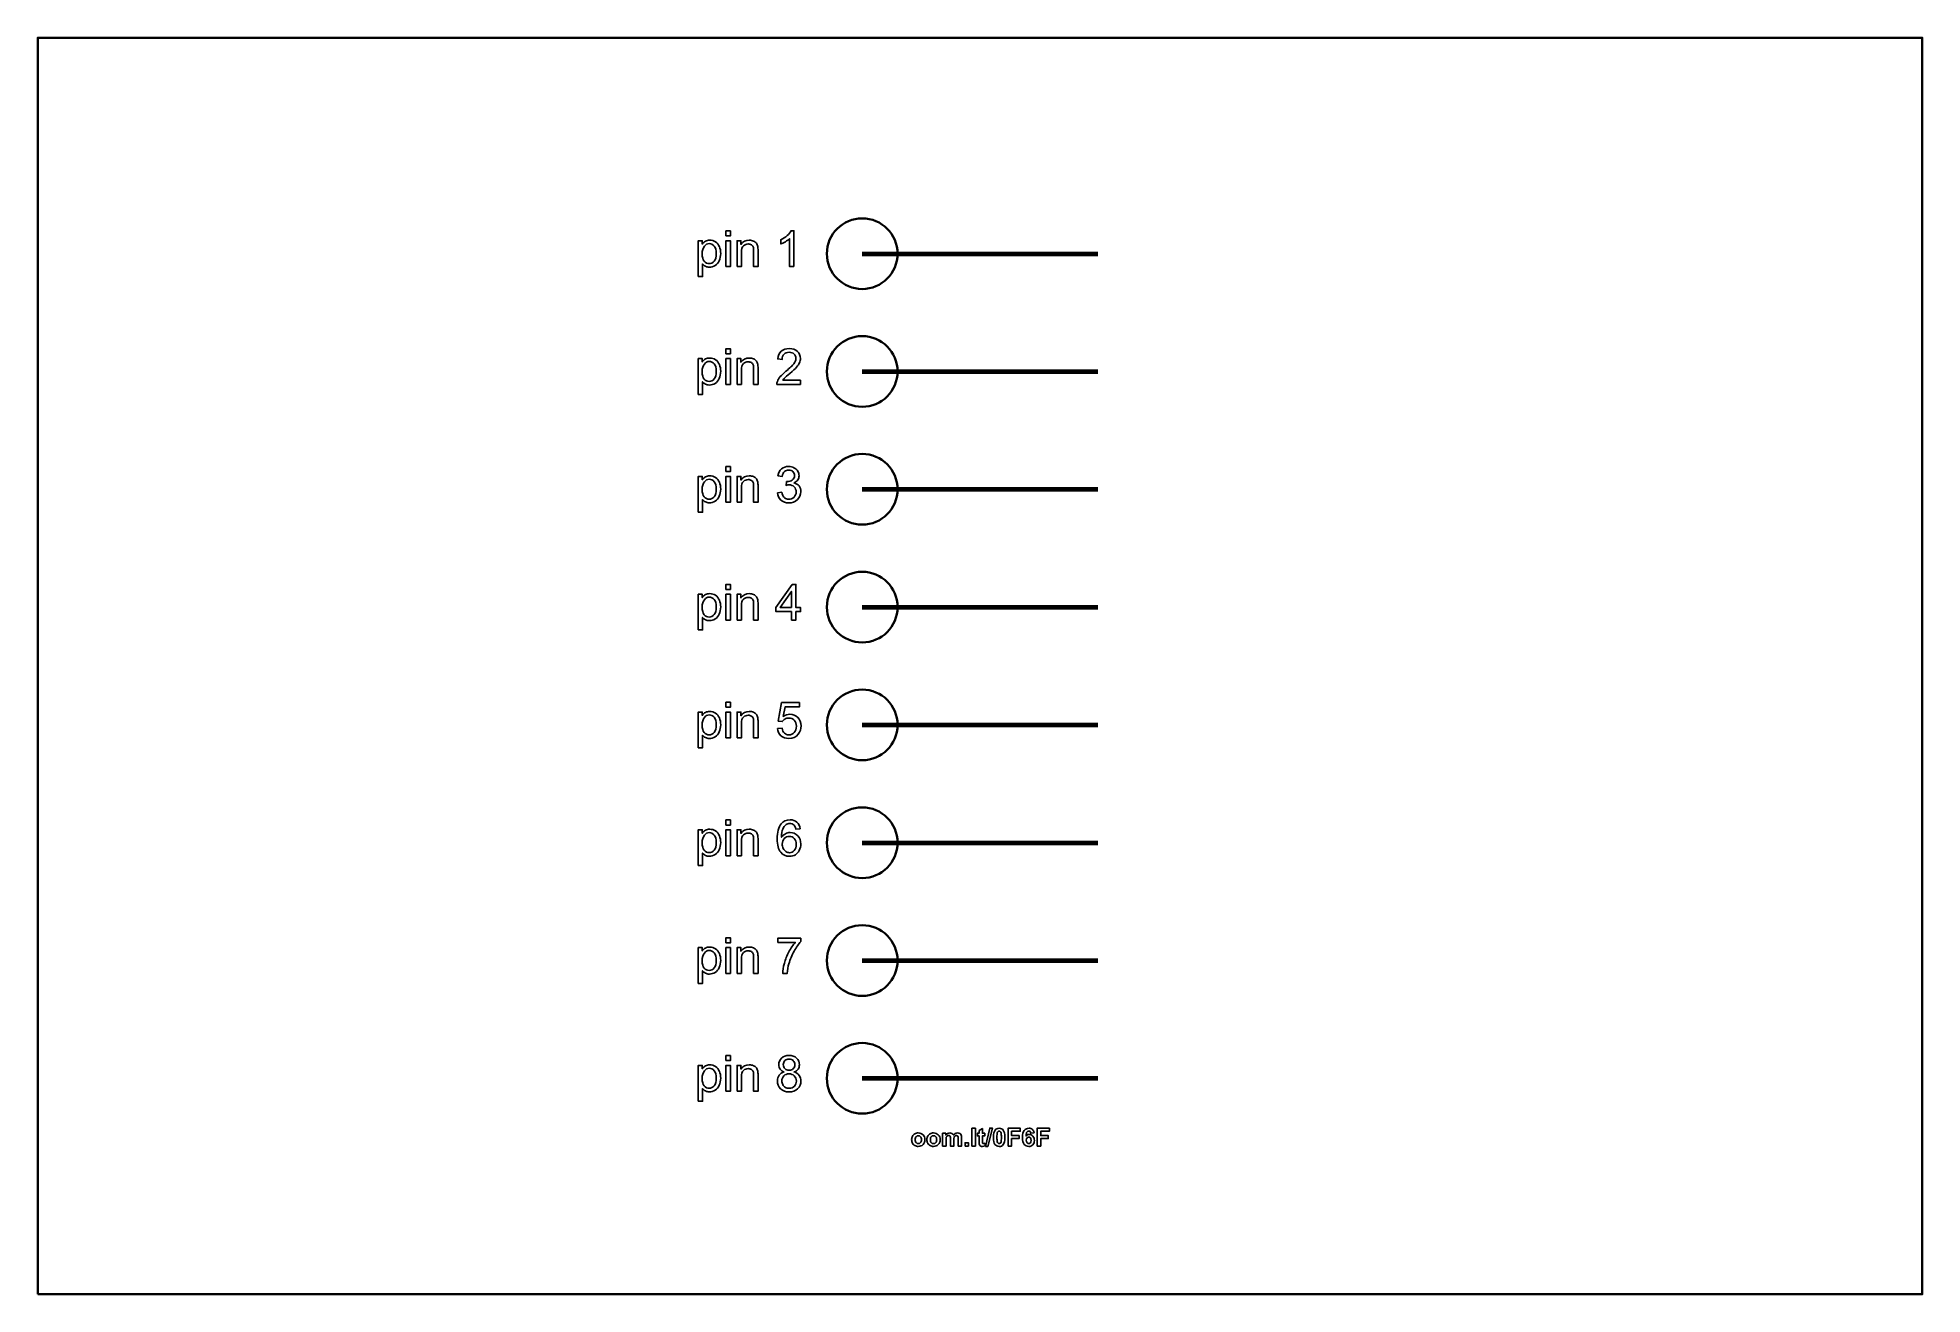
# Model space of a CAD drawing. Header units: centimetres. Extents: x -14.5 to -6.5, y -17.52 to -12.18.
import ezdxf

# ---------------------------------------------------------------- set-up
doc = ezdxf.new("R2010")
doc.units = ezdxf.units.CM
doc.header["$MEASUREMENT"] = 0
doc.layers.add('Layer 1', color=7, linetype='Continuous')

msp = doc.modelspace()

# ---------------------------------------------------------------- linework, layer by layer
at = {"layer": 'Layer 1', "color": 7, "lineweight": 35}
msp.add_lwpolyline([(-14.5, -17.51666), (-6.5, -17.51666), (-6.5, -12.18334), (-14.5, -12.18334), (-14.5, -17.51666)], close=True, dxfattribs=at)
at = {"layer": 'Layer 1', "color": 250, "lineweight": 35}
for centre in [(-11, -13.1), (-11, -13.6), (-11, -14.1), (-11, -14.6), (-11, -15.1), (-11, -15.6), (-11, -16.1), (-11, -16.6)]:
    msp.add_ellipse(centre, major_axis=(0, 0.15), ratio=1, dxfattribs=at)
at = {"layer": 'Layer 1', "color": 250}
for points, knots in [([(-11.57831, -13.02495), (-11.57831, -13.02495), (-11.57831, -13.00354), (-11.57831, -13.00354), (-11.57831, -13.00354), (-11.57831, -13.00354), (-11.55968, -13.00354), (-11.55968, -13.00354), (-11.55968, -13.00354), (-11.55968, -13.00354), (-11.55968, -13.02495), (-11.55968, -13.02495), (-11.55968, -13.02495), (-11.55968, -13.02495), (-11.57831, -13.02495), (-11.57831, -13.02495)], [0, 0, 0, 0, 0.25, 0.25, 0.25, 0.25, 0.5, 0.5, 0.5, 0.5, 0.75, 0.75, 0.75, 0.75, 1, 1, 1, 1]), ([(-11.28994, -13.15506), (-11.28994, -13.15506), (-11.30853, -13.15506), (-11.30853, -13.15506), (-11.30853, -13.15506), (-11.30853, -13.15506), (-11.30853, -13.03652), (-11.30853, -13.03652), (-11.30853, -13.03652), (-11.31301, -13.04079), (-11.31887, -13.04506), (-11.32614, -13.04933), (-11.32614, -13.04933), (-11.33344, -13.0536), (-11.33997, -13.05681), (-11.34575, -13.05893), (-11.34575, -13.05893), (-11.34575, -13.05893), (-11.34575, -13.04097), (-11.34575, -13.04097), (-11.34575, -13.04097), (-11.33535, -13.03607), (-11.32624, -13.03014), (-11.31845, -13.02319), (-11.31845, -13.02319), (-11.31069, -13.0162), (-11.30515, -13.00947), (-11.3019, -13.0029), (-11.3019, -13.0029), (-11.3019, -13.0029), (-11.28994, -13.0029), (-11.28994, -13.0029), (-11.28994, -13.0029), (-11.28994, -13.0029), (-11.28994, -13.15506), (-11.28994, -13.15506)], [0, 0, 0, 0, 0.1111111, 0.1111111, 0.1111111, 0.1111111, 0.2222222, 0.2222222, 0.2222222, 0.2222222, 0.3333333, 0.3333333, 0.3333333, 0.3333333, 0.4444444, 0.4444444, 0.4444444, 0.4444444, 0.5555556, 0.5555556, 0.5555556, 0.5555556, 0.6666667, 0.6666667, 0.6666667, 0.6666667, 0.7777778, 0.7777778, 0.7777778, 0.7777778, 0.8888889, 0.8888889, 0.8888889, 0.8888889, 1, 1, 1, 1]), ([(-11.6961, -13.19711), (-11.6961, -13.19711), (-11.6961, -13.04531), (-11.6961, -13.04531), (-11.6961, -13.04531), (-11.6961, -13.04531), (-11.67917, -13.04531), (-11.67917, -13.04531), (-11.67917, -13.04531), (-11.67917, -13.04531), (-11.67917, -13.05956), (-11.67917, -13.05956), (-11.67917, -13.05956), (-11.67518, -13.05399), (-11.67066, -13.04979), (-11.66562, -13.047), (-11.66562, -13.047), (-11.66061, -13.04422), (-11.65451, -13.0428), (-11.64735, -13.0428), (-11.64735, -13.0428), (-11.63796, -13.0428), (-11.62971, -13.04524), (-11.62254, -13.05004), (-11.62254, -13.05004), (-11.61535, -13.05487), (-11.60995, -13.06168), (-11.60632, -13.07046), (-11.60632, -13.07046), (-11.60265, -13.07925), (-11.60081, -13.08888), (-11.60081, -13.09936), (-11.60081, -13.09936), (-11.60081, -13.11057), (-11.60282, -13.1207), (-11.60688, -13.12969), (-11.60688, -13.12969), (-11.6109, -13.13869), (-11.61676, -13.14557), (-11.62445, -13.15037), (-11.62445, -13.15037), (-11.63214, -13.15513), (-11.64022, -13.15753), (-11.64869, -13.15753), (-11.64869, -13.15753), (-11.65489, -13.15753), (-11.66043, -13.15622), (-11.66537, -13.15361), (-11.66537, -13.15361), (-11.67031, -13.151), (-11.67433, -13.14769), (-11.67751, -13.1437), (-11.67751, -13.1437), (-11.67751, -13.1437), (-11.67751, -13.19711), (-11.67751, -13.19711), (-11.67751, -13.19711), (-11.67751, -13.19711), (-11.6961, -13.19711), (-11.6961, -13.19711)], [0, 0, 0, 0, 0.0666667, 0.0666667, 0.0666667, 0.0666667, 0.1333333, 0.1333333, 0.1333333, 0.1333333, 0.2, 0.2, 0.2, 0.2, 0.2666667, 0.2666667, 0.2666667, 0.2666667, 0.3333333, 0.3333333, 0.3333333, 0.3333333, 0.4, 0.4, 0.4, 0.4, 0.4666667, 0.4666667, 0.4666667, 0.4666667, 0.5333333, 0.5333333, 0.5333333, 0.5333333, 0.6, 0.6, 0.6, 0.6, 0.6666667, 0.6666667, 0.6666667, 0.6666667, 0.7333333, 0.7333333, 0.7333333, 0.7333333, 0.8, 0.8, 0.8, 0.8, 0.8666667, 0.8666667, 0.8666667, 0.8666667, 0.9333333, 0.9333333, 0.9333333, 0.9333333, 1, 1, 1, 1]), ([(-11.67927, -13.1008), (-11.67927, -13.11491), (-11.67641, -13.12536), (-11.6707, -13.13213), (-11.6707, -13.13213), (-11.66498, -13.13887), (-11.65803, -13.14225), (-11.64992, -13.14225), (-11.64992, -13.14225), (-11.64167, -13.14225), (-11.63457, -13.13876), (-11.62868, -13.13174), (-11.62868, -13.13174), (-11.62279, -13.12476), (-11.61983, -13.11393), (-11.61983, -13.09925), (-11.61983, -13.09925), (-11.61983, -13.08524), (-11.62272, -13.0748), (-11.62847, -13.06782), (-11.62847, -13.06782), (-11.63422, -13.06087), (-11.6411, -13.05737), (-11.64907, -13.05737), (-11.64907, -13.05737), (-11.65701, -13.05737), (-11.66403, -13.06108), (-11.67013, -13.06849), (-11.67013, -13.06849), (-11.67624, -13.0759), (-11.67927, -13.08669), (-11.67927, -13.1008)], [0, 0, 0, 0, 0.125, 0.125, 0.125, 0.125, 0.25, 0.25, 0.25, 0.25, 0.375, 0.375, 0.375, 0.375, 0.5, 0.5, 0.5, 0.5, 0.625, 0.625, 0.625, 0.625, 0.75, 0.75, 0.75, 0.75, 0.875, 0.875, 0.875, 0.875, 1, 1, 1, 1]), ([(-11.57831, -13.15506), (-11.57831, -13.15506), (-11.57831, -13.04531), (-11.57831, -13.04531), (-11.57831, -13.04531), (-11.57831, -13.04531), (-11.55968, -13.04531), (-11.55968, -13.04531), (-11.55968, -13.04531), (-11.55968, -13.04531), (-11.55968, -13.15506), (-11.55968, -13.15506), (-11.55968, -13.15506), (-11.55968, -13.15506), (-11.57831, -13.15506), (-11.57831, -13.15506)], [0, 0, 0, 0, 0.25, 0.25, 0.25, 0.25, 0.5, 0.5, 0.5, 0.5, 0.75, 0.75, 0.75, 0.75, 1, 1, 1, 1]), ([(-11.53135, -13.15506), (-11.53135, -13.15506), (-11.53135, -13.04531), (-11.53135, -13.04531), (-11.53135, -13.04531), (-11.53135, -13.04531), (-11.51463, -13.04531), (-11.51463, -13.04531), (-11.51463, -13.04531), (-11.51463, -13.04531), (-11.51463, -13.0609), (-11.51463, -13.0609), (-11.51463, -13.0609), (-11.50655, -13.04884), (-11.49491, -13.0428), (-11.4797, -13.0428), (-11.4797, -13.0428), (-11.47307, -13.0428), (-11.467, -13.044), (-11.46146, -13.04637), (-11.46146, -13.04637), (-11.45589, -13.04877), (-11.45176, -13.05187), (-11.44901, -13.05575), (-11.44901, -13.05575), (-11.44622, -13.0596), (-11.44432, -13.06418), (-11.44319, -13.06947), (-11.44319, -13.06947), (-11.44252, -13.07293), (-11.44217, -13.07896), (-11.44217, -13.08757), (-11.44217, -13.08757), (-11.44217, -13.08757), (-11.44217, -13.15506), (-11.44217, -13.15506), (-11.44217, -13.15506), (-11.44217, -13.15506), (-11.46079, -13.15506), (-11.46079, -13.15506), (-11.46079, -13.15506), (-11.46079, -13.15506), (-11.46079, -13.08828), (-11.46079, -13.08828), (-11.46079, -13.08828), (-11.46079, -13.08073), (-11.4615, -13.07505), (-11.46295, -13.07127), (-11.46295, -13.07127), (-11.46439, -13.06753), (-11.46697, -13.06454), (-11.47064, -13.06231), (-11.47064, -13.06231), (-11.47434, -13.06006), (-11.47864, -13.05893), (-11.48362, -13.05893), (-11.48362, -13.05893), (-11.49156, -13.05893), (-11.49836, -13.06147), (-11.50415, -13.06648), (-11.50415, -13.06648), (-11.5099, -13.07152), (-11.51276, -13.08105), (-11.51276, -13.09512), (-11.51276, -13.09512), (-11.51276, -13.09512), (-11.51276, -13.15506), (-11.51276, -13.15506), (-11.51276, -13.15506), (-11.51276, -13.15506), (-11.53135, -13.15506), (-11.53135, -13.15506)], [0, 0, 0, 0, 0.0555556, 0.0555556, 0.0555556, 0.0555556, 0.1111111, 0.1111111, 0.1111111, 0.1111111, 0.1666667, 0.1666667, 0.1666667, 0.1666667, 0.2222222, 0.2222222, 0.2222222, 0.2222222, 0.2777778, 0.2777778, 0.2777778, 0.2777778, 0.3333333, 0.3333333, 0.3333333, 0.3333333, 0.3888889, 0.3888889, 0.3888889, 0.3888889, 0.4444444, 0.4444444, 0.4444444, 0.4444444, 0.5, 0.5, 0.5, 0.5, 0.5555556, 0.5555556, 0.5555556, 0.5555556, 0.6111111, 0.6111111, 0.6111111, 0.6111111, 0.6666667, 0.6666667, 0.6666667, 0.6666667, 0.7222222, 0.7222222, 0.7222222, 0.7222222, 0.7777778, 0.7777778, 0.7777778, 0.7777778, 0.8333333, 0.8333333, 0.8333333, 0.8333333, 0.8888889, 0.8888889, 0.8888889, 0.8888889, 0.9444444, 0.9444444, 0.9444444, 0.9444444, 1, 1, 1, 1]), ([(-11.57831, -13.52495), (-11.57831, -13.52495), (-11.57831, -13.50354), (-11.57831, -13.50354), (-11.57831, -13.50354), (-11.57831, -13.50354), (-11.55968, -13.50354), (-11.55968, -13.50354), (-11.55968, -13.50354), (-11.55968, -13.50354), (-11.55968, -13.52495), (-11.55968, -13.52495), (-11.55968, -13.52495), (-11.55968, -13.52495), (-11.57831, -13.52495), (-11.57831, -13.52495)], [0, 0, 0, 0, 0.25, 0.25, 0.25, 0.25, 0.5, 0.5, 0.5, 0.5, 0.75, 0.75, 0.75, 0.75, 1, 1, 1, 1]), ([(-11.26221, -13.63717), (-11.26221, -13.63717), (-11.26221, -13.65506), (-11.26221, -13.65506), (-11.26221, -13.65506), (-11.26221, -13.65506), (-11.36237, -13.65506), (-11.36237, -13.65506), (-11.36237, -13.65506), (-11.36251, -13.65058), (-11.3618, -13.64628), (-11.36022, -13.64215), (-11.36022, -13.64215), (-11.35768, -13.6353), (-11.35359, -13.6286), (-11.34798, -13.62197), (-11.34798, -13.62197), (-11.34233, -13.61537), (-11.33422, -13.60772), (-11.32363, -13.59904), (-11.32363, -13.59904), (-11.30716, -13.58553), (-11.29601, -13.57484), (-11.29023, -13.56693), (-11.29023, -13.56693), (-11.28444, -13.55907), (-11.28155, -13.55159), (-11.28155, -13.54457), (-11.28155, -13.54457), (-11.28155, -13.5372), (-11.28419, -13.53099), (-11.28945, -13.52591), (-11.28945, -13.52591), (-11.29474, -13.52086), (-11.30162, -13.51832), (-11.31009, -13.51832), (-11.31009, -13.51832), (-11.31905, -13.51832), (-11.32621, -13.521), (-11.33157, -13.5264), (-11.33157, -13.5264), (-11.33697, -13.53176), (-11.33969, -13.53921), (-11.33976, -13.5487), (-11.33976, -13.5487), (-11.33976, -13.5487), (-11.35888, -13.54676), (-11.35888, -13.54676), (-11.35888, -13.54676), (-11.35757, -13.53247), (-11.35263, -13.5216), (-11.3441, -13.51412), (-11.3441, -13.51412), (-11.33556, -13.50664), (-11.32406, -13.5029), (-11.30966, -13.5029), (-11.30966, -13.5029), (-11.29513, -13.5029), (-11.28363, -13.50696), (-11.27516, -13.51501), (-11.27516, -13.51501), (-11.26666, -13.52308), (-11.26243, -13.53307), (-11.26243, -13.54499), (-11.26243, -13.54499), (-11.26243, -13.55106), (-11.26366, -13.55702), (-11.26617, -13.56288), (-11.26617, -13.56288), (-11.26863, -13.56873), (-11.27276, -13.57491), (-11.27851, -13.58136), (-11.27851, -13.58136), (-11.28426, -13.58785), (-11.29382, -13.59674), (-11.30719, -13.60803), (-11.30719, -13.60803), (-11.31834, -13.61742), (-11.3255, -13.62377), (-11.32868, -13.62712), (-11.32868, -13.62712), (-11.33185, -13.63044), (-11.33446, -13.63379), (-11.33655, -13.63717), (-11.33655, -13.63717), (-11.33655, -13.63717), (-11.26221, -13.63717), (-11.26221, -13.63717)], [0, 0, 0, 0, 0.0454545, 0.0454545, 0.0454545, 0.0454545, 0.0909091, 0.0909091, 0.0909091, 0.0909091, 0.1363636, 0.1363636, 0.1363636, 0.1363636, 0.1818182, 0.1818182, 0.1818182, 0.1818182, 0.2272727, 0.2272727, 0.2272727, 0.2272727, 0.2727273, 0.2727273, 0.2727273, 0.2727273, 0.3181818, 0.3181818, 0.3181818, 0.3181818, 0.3636364, 0.3636364, 0.3636364, 0.3636364, 0.4090909, 0.4090909, 0.4090909, 0.4090909, 0.4545455, 0.4545455, 0.4545455, 0.4545455, 0.5, 0.5, 0.5, 0.5, 0.5454545, 0.5454545, 0.5454545, 0.5454545, 0.5909091, 0.5909091, 0.5909091, 0.5909091, 0.6363636, 0.6363636, 0.6363636, 0.6363636, 0.6818182, 0.6818182, 0.6818182, 0.6818182, 0.7272727, 0.7272727, 0.7272727, 0.7272727, 0.7727273, 0.7727273, 0.7727273, 0.7727273, 0.8181818, 0.8181818, 0.8181818, 0.8181818, 0.8636364, 0.8636364, 0.8636364, 0.8636364, 0.9090909, 0.9090909, 0.9090909, 0.9090909, 0.9545455, 0.9545455, 0.9545455, 0.9545455, 1, 1, 1, 1]), ([(-11.6961, -13.69711), (-11.6961, -13.69711), (-11.6961, -13.54531), (-11.6961, -13.54531), (-11.6961, -13.54531), (-11.6961, -13.54531), (-11.67917, -13.54531), (-11.67917, -13.54531), (-11.67917, -13.54531), (-11.67917, -13.54531), (-11.67917, -13.55956), (-11.67917, -13.55956), (-11.67917, -13.55956), (-11.67518, -13.55399), (-11.67066, -13.54979), (-11.66562, -13.547), (-11.66562, -13.547), (-11.66061, -13.54422), (-11.65451, -13.5428), (-11.64735, -13.5428), (-11.64735, -13.5428), (-11.63796, -13.5428), (-11.62971, -13.54524), (-11.62254, -13.55004), (-11.62254, -13.55004), (-11.61535, -13.55487), (-11.60995, -13.56168), (-11.60632, -13.57046), (-11.60632, -13.57046), (-11.60265, -13.57925), (-11.60081, -13.58888), (-11.60081, -13.59936), (-11.60081, -13.59936), (-11.60081, -13.61057), (-11.60282, -13.6207), (-11.60688, -13.62969), (-11.60688, -13.62969), (-11.6109, -13.63869), (-11.61676, -13.64557), (-11.62445, -13.65037), (-11.62445, -13.65037), (-11.63214, -13.65513), (-11.64022, -13.65753), (-11.64869, -13.65753), (-11.64869, -13.65753), (-11.65489, -13.65753), (-11.66043, -13.65622), (-11.66537, -13.65361), (-11.66537, -13.65361), (-11.67031, -13.651), (-11.67433, -13.64769), (-11.67751, -13.6437), (-11.67751, -13.6437), (-11.67751, -13.6437), (-11.67751, -13.69711), (-11.67751, -13.69711), (-11.67751, -13.69711), (-11.67751, -13.69711), (-11.6961, -13.69711), (-11.6961, -13.69711)], [0, 0, 0, 0, 0.0666667, 0.0666667, 0.0666667, 0.0666667, 0.1333333, 0.1333333, 0.1333333, 0.1333333, 0.2, 0.2, 0.2, 0.2, 0.2666667, 0.2666667, 0.2666667, 0.2666667, 0.3333333, 0.3333333, 0.3333333, 0.3333333, 0.4, 0.4, 0.4, 0.4, 0.4666667, 0.4666667, 0.4666667, 0.4666667, 0.5333333, 0.5333333, 0.5333333, 0.5333333, 0.6, 0.6, 0.6, 0.6, 0.6666667, 0.6666667, 0.6666667, 0.6666667, 0.7333333, 0.7333333, 0.7333333, 0.7333333, 0.8, 0.8, 0.8, 0.8, 0.8666667, 0.8666667, 0.8666667, 0.8666667, 0.9333333, 0.9333333, 0.9333333, 0.9333333, 1, 1, 1, 1]), ([(-11.67927, -13.6008), (-11.67927, -13.61491), (-11.67641, -13.62536), (-11.6707, -13.63213), (-11.6707, -13.63213), (-11.66498, -13.63887), (-11.65803, -13.64225), (-11.64992, -13.64225), (-11.64992, -13.64225), (-11.64167, -13.64225), (-11.63457, -13.63876), (-11.62868, -13.63174), (-11.62868, -13.63174), (-11.62279, -13.62476), (-11.61983, -13.61393), (-11.61983, -13.59925), (-11.61983, -13.59925), (-11.61983, -13.58524), (-11.62272, -13.5748), (-11.62847, -13.56782), (-11.62847, -13.56782), (-11.63422, -13.56087), (-11.6411, -13.55737), (-11.64907, -13.55737), (-11.64907, -13.55737), (-11.65701, -13.55737), (-11.66403, -13.56108), (-11.67013, -13.56849), (-11.67013, -13.56849), (-11.67624, -13.5759), (-11.67927, -13.58669), (-11.67927, -13.6008)], [0, 0, 0, 0, 0.125, 0.125, 0.125, 0.125, 0.25, 0.25, 0.25, 0.25, 0.375, 0.375, 0.375, 0.375, 0.5, 0.5, 0.5, 0.5, 0.625, 0.625, 0.625, 0.625, 0.75, 0.75, 0.75, 0.75, 0.875, 0.875, 0.875, 0.875, 1, 1, 1, 1]), ([(-11.57831, -13.65506), (-11.57831, -13.65506), (-11.57831, -13.54531), (-11.57831, -13.54531), (-11.57831, -13.54531), (-11.57831, -13.54531), (-11.55968, -13.54531), (-11.55968, -13.54531), (-11.55968, -13.54531), (-11.55968, -13.54531), (-11.55968, -13.65506), (-11.55968, -13.65506), (-11.55968, -13.65506), (-11.55968, -13.65506), (-11.57831, -13.65506), (-11.57831, -13.65506)], [0, 0, 0, 0, 0.25, 0.25, 0.25, 0.25, 0.5, 0.5, 0.5, 0.5, 0.75, 0.75, 0.75, 0.75, 1, 1, 1, 1]), ([(-11.53135, -13.65506), (-11.53135, -13.65506), (-11.53135, -13.54531), (-11.53135, -13.54531), (-11.53135, -13.54531), (-11.53135, -13.54531), (-11.51463, -13.54531), (-11.51463, -13.54531), (-11.51463, -13.54531), (-11.51463, -13.54531), (-11.51463, -13.5609), (-11.51463, -13.5609), (-11.51463, -13.5609), (-11.50655, -13.54884), (-11.49491, -13.5428), (-11.4797, -13.5428), (-11.4797, -13.5428), (-11.47307, -13.5428), (-11.467, -13.544), (-11.46146, -13.54637), (-11.46146, -13.54637), (-11.45589, -13.54877), (-11.45176, -13.55187), (-11.44901, -13.55575), (-11.44901, -13.55575), (-11.44622, -13.5596), (-11.44432, -13.56418), (-11.44319, -13.56947), (-11.44319, -13.56947), (-11.44252, -13.57293), (-11.44217, -13.57896), (-11.44217, -13.58757), (-11.44217, -13.58757), (-11.44217, -13.58757), (-11.44217, -13.65506), (-11.44217, -13.65506), (-11.44217, -13.65506), (-11.44217, -13.65506), (-11.46079, -13.65506), (-11.46079, -13.65506), (-11.46079, -13.65506), (-11.46079, -13.65506), (-11.46079, -13.58828), (-11.46079, -13.58828), (-11.46079, -13.58828), (-11.46079, -13.58073), (-11.4615, -13.57505), (-11.46295, -13.57127), (-11.46295, -13.57127), (-11.46439, -13.56753), (-11.46697, -13.56454), (-11.47064, -13.56231), (-11.47064, -13.56231), (-11.47434, -13.56006), (-11.47864, -13.55893), (-11.48362, -13.55893), (-11.48362, -13.55893), (-11.49156, -13.55893), (-11.49836, -13.56147), (-11.50415, -13.56648), (-11.50415, -13.56648), (-11.5099, -13.57152), (-11.51276, -13.58105), (-11.51276, -13.59512), (-11.51276, -13.59512), (-11.51276, -13.59512), (-11.51276, -13.65506), (-11.51276, -13.65506), (-11.51276, -13.65506), (-11.51276, -13.65506), (-11.53135, -13.65506), (-11.53135, -13.65506)], [0, 0, 0, 0, 0.0555556, 0.0555556, 0.0555556, 0.0555556, 0.1111111, 0.1111111, 0.1111111, 0.1111111, 0.1666667, 0.1666667, 0.1666667, 0.1666667, 0.2222222, 0.2222222, 0.2222222, 0.2222222, 0.2777778, 0.2777778, 0.2777778, 0.2777778, 0.3333333, 0.3333333, 0.3333333, 0.3333333, 0.3888889, 0.3888889, 0.3888889, 0.3888889, 0.4444444, 0.4444444, 0.4444444, 0.4444444, 0.5, 0.5, 0.5, 0.5, 0.5555556, 0.5555556, 0.5555556, 0.5555556, 0.6111111, 0.6111111, 0.6111111, 0.6111111, 0.6666667, 0.6666667, 0.6666667, 0.6666667, 0.7222222, 0.7222222, 0.7222222, 0.7222222, 0.7777778, 0.7777778, 0.7777778, 0.7777778, 0.8333333, 0.8333333, 0.8333333, 0.8333333, 0.8888889, 0.8888889, 0.8888889, 0.8888889, 0.9444444, 0.9444444, 0.9444444, 0.9444444, 1, 1, 1, 1]), ([(-11.6961, -14.19711), (-11.6961, -14.19711), (-11.6961, -14.04531), (-11.6961, -14.04531), (-11.6961, -14.04531), (-11.6961, -14.04531), (-11.67917, -14.04531), (-11.67917, -14.04531), (-11.67917, -14.04531), (-11.67917, -14.04531), (-11.67917, -14.05956), (-11.67917, -14.05956), (-11.67917, -14.05956), (-11.67518, -14.05399), (-11.67066, -14.04979), (-11.66562, -14.047), (-11.66562, -14.047), (-11.66061, -14.04422), (-11.65451, -14.0428), (-11.64735, -14.0428), (-11.64735, -14.0428), (-11.63796, -14.0428), (-11.62971, -14.04524), (-11.62254, -14.05004), (-11.62254, -14.05004), (-11.61535, -14.05487), (-11.60995, -14.06168), (-11.60632, -14.07046), (-11.60632, -14.07046), (-11.60265, -14.07925), (-11.60081, -14.08888), (-11.60081, -14.09936), (-11.60081, -14.09936), (-11.60081, -14.11057), (-11.60282, -14.1207), (-11.60688, -14.12969), (-11.60688, -14.12969), (-11.6109, -14.13869), (-11.61676, -14.14557), (-11.62445, -14.15037), (-11.62445, -14.15037), (-11.63214, -14.15513), (-11.64022, -14.15753), (-11.64869, -14.15753), (-11.64869, -14.15753), (-11.65489, -14.15753), (-11.66043, -14.15622), (-11.66537, -14.15361), (-11.66537, -14.15361), (-11.67031, -14.151), (-11.67433, -14.14769), (-11.67751, -14.1437), (-11.67751, -14.1437), (-11.67751, -14.1437), (-11.67751, -14.19711), (-11.67751, -14.19711), (-11.67751, -14.19711), (-11.67751, -14.19711), (-11.6961, -14.19711), (-11.6961, -14.19711)], [0, 0, 0, 0, 0.0666667, 0.0666667, 0.0666667, 0.0666667, 0.1333333, 0.1333333, 0.1333333, 0.1333333, 0.2, 0.2, 0.2, 0.2, 0.2666667, 0.2666667, 0.2666667, 0.2666667, 0.3333333, 0.3333333, 0.3333333, 0.3333333, 0.4, 0.4, 0.4, 0.4, 0.4666667, 0.4666667, 0.4666667, 0.4666667, 0.5333333, 0.5333333, 0.5333333, 0.5333333, 0.6, 0.6, 0.6, 0.6, 0.6666667, 0.6666667, 0.6666667, 0.6666667, 0.7333333, 0.7333333, 0.7333333, 0.7333333, 0.8, 0.8, 0.8, 0.8, 0.8666667, 0.8666667, 0.8666667, 0.8666667, 0.9333333, 0.9333333, 0.9333333, 0.9333333, 1, 1, 1, 1]), ([(-11.67927, -14.1008), (-11.67927, -14.11491), (-11.67641, -14.12536), (-11.6707, -14.13213), (-11.6707, -14.13213), (-11.66498, -14.13887), (-11.65803, -14.14225), (-11.64992, -14.14225), (-11.64992, -14.14225), (-11.64167, -14.14225), (-11.63457, -14.13876), (-11.62868, -14.13174), (-11.62868, -14.13174), (-11.62279, -14.12476), (-11.61983, -14.11393), (-11.61983, -14.09925), (-11.61983, -14.09925), (-11.61983, -14.08524), (-11.62272, -14.0748), (-11.62847, -14.06782), (-11.62847, -14.06782), (-11.63422, -14.06087), (-11.6411, -14.05737), (-11.64907, -14.05737), (-11.64907, -14.05737), (-11.65701, -14.05737), (-11.66403, -14.06108), (-11.67013, -14.06849), (-11.67013, -14.06849), (-11.67624, -14.0759), (-11.67927, -14.08669), (-11.67927, -14.1008)], [0, 0, 0, 0, 0.125, 0.125, 0.125, 0.125, 0.25, 0.25, 0.25, 0.25, 0.375, 0.375, 0.375, 0.375, 0.5, 0.5, 0.5, 0.5, 0.625, 0.625, 0.625, 0.625, 0.75, 0.75, 0.75, 0.75, 0.875, 0.875, 0.875, 0.875, 1, 1, 1, 1]), ([(-11.57831, -14.02495), (-11.57831, -14.02495), (-11.57831, -14.00354), (-11.57831, -14.00354), (-11.57831, -14.00354), (-11.57831, -14.00354), (-11.55968, -14.00354), (-11.55968, -14.00354), (-11.55968, -14.00354), (-11.55968, -14.00354), (-11.55968, -14.02495), (-11.55968, -14.02495), (-11.55968, -14.02495), (-11.55968, -14.02495), (-11.57831, -14.02495), (-11.57831, -14.02495)], [0, 0, 0, 0, 0.25, 0.25, 0.25, 0.25, 0.5, 0.5, 0.5, 0.5, 0.75, 0.75, 0.75, 0.75, 1, 1, 1, 1]), ([(-11.57831, -14.15506), (-11.57831, -14.15506), (-11.57831, -14.04531), (-11.57831, -14.04531), (-11.57831, -14.04531), (-11.57831, -14.04531), (-11.55968, -14.04531), (-11.55968, -14.04531), (-11.55968, -14.04531), (-11.55968, -14.04531), (-11.55968, -14.15506), (-11.55968, -14.15506), (-11.55968, -14.15506), (-11.55968, -14.15506), (-11.57831, -14.15506), (-11.57831, -14.15506)], [0, 0, 0, 0, 0.25, 0.25, 0.25, 0.25, 0.5, 0.5, 0.5, 0.5, 0.75, 0.75, 0.75, 0.75, 1, 1, 1, 1]), ([(-11.53135, -14.15506), (-11.53135, -14.15506), (-11.53135, -14.04531), (-11.53135, -14.04531), (-11.53135, -14.04531), (-11.53135, -14.04531), (-11.51463, -14.04531), (-11.51463, -14.04531), (-11.51463, -14.04531), (-11.51463, -14.04531), (-11.51463, -14.0609), (-11.51463, -14.0609), (-11.51463, -14.0609), (-11.50655, -14.04884), (-11.49491, -14.0428), (-11.4797, -14.0428), (-11.4797, -14.0428), (-11.47307, -14.0428), (-11.467, -14.044), (-11.46146, -14.04637), (-11.46146, -14.04637), (-11.45589, -14.04877), (-11.45176, -14.05187), (-11.44901, -14.05575), (-11.44901, -14.05575), (-11.44622, -14.0596), (-11.44432, -14.06418), (-11.44319, -14.06947), (-11.44319, -14.06947), (-11.44252, -14.07293), (-11.44217, -14.07896), (-11.44217, -14.08757), (-11.44217, -14.08757), (-11.44217, -14.08757), (-11.44217, -14.15506), (-11.44217, -14.15506), (-11.44217, -14.15506), (-11.44217, -14.15506), (-11.46079, -14.15506), (-11.46079, -14.15506), (-11.46079, -14.15506), (-11.46079, -14.15506), (-11.46079, -14.08828), (-11.46079, -14.08828), (-11.46079, -14.08828), (-11.46079, -14.08073), (-11.4615, -14.07505), (-11.46295, -14.07127), (-11.46295, -14.07127), (-11.46439, -14.06753), (-11.46697, -14.06454), (-11.47064, -14.06231), (-11.47064, -14.06231), (-11.47434, -14.06006), (-11.47864, -14.05893), (-11.48362, -14.05893), (-11.48362, -14.05893), (-11.49156, -14.05893), (-11.49836, -14.06147), (-11.50415, -14.06648), (-11.50415, -14.06648), (-11.5099, -14.07152), (-11.51276, -14.08105), (-11.51276, -14.09512), (-11.51276, -14.09512), (-11.51276, -14.09512), (-11.51276, -14.15506), (-11.51276, -14.15506), (-11.51276, -14.15506), (-11.51276, -14.15506), (-11.53135, -14.15506), (-11.53135, -14.15506)], [0, 0, 0, 0, 0.0555556, 0.0555556, 0.0555556, 0.0555556, 0.1111111, 0.1111111, 0.1111111, 0.1111111, 0.1666667, 0.1666667, 0.1666667, 0.1666667, 0.2222222, 0.2222222, 0.2222222, 0.2222222, 0.2777778, 0.2777778, 0.2777778, 0.2777778, 0.3333333, 0.3333333, 0.3333333, 0.3333333, 0.3888889, 0.3888889, 0.3888889, 0.3888889, 0.4444444, 0.4444444, 0.4444444, 0.4444444, 0.5, 0.5, 0.5, 0.5, 0.5555556, 0.5555556, 0.5555556, 0.5555556, 0.6111111, 0.6111111, 0.6111111, 0.6111111, 0.6666667, 0.6666667, 0.6666667, 0.6666667, 0.7222222, 0.7222222, 0.7222222, 0.7222222, 0.7777778, 0.7777778, 0.7777778, 0.7777778, 0.8333333, 0.8333333, 0.8333333, 0.8333333, 0.8888889, 0.8888889, 0.8888889, 0.8888889, 0.9444444, 0.9444444, 0.9444444, 0.9444444, 1, 1, 1, 1]), ([(-11.3599, -14.11505), (-11.3599, -14.11505), (-11.34131, -14.11258), (-11.34131, -14.11258), (-11.34131, -14.11258), (-11.33916, -14.12313), (-11.33552, -14.13072), (-11.33041, -14.13537), (-11.33041, -14.13537), (-11.32526, -14.14003), (-11.31901, -14.14236), (-11.31164, -14.14236), (-11.31164, -14.14236), (-11.30289, -14.14236), (-11.29548, -14.13933), (-11.28945, -14.13326), (-11.28945, -14.13326), (-11.28345, -14.12719), (-11.28042, -14.11968), (-11.28042, -14.11072), (-11.28042, -14.11072), (-11.28042, -14.10218), (-11.2832, -14.09512), (-11.28878, -14.08958), (-11.28878, -14.08958), (-11.29439, -14.08404), (-11.30148, -14.08126), (-11.31009, -14.08126), (-11.31009, -14.08126), (-11.31361, -14.08126), (-11.31799, -14.08196), (-11.32321, -14.08334), (-11.32321, -14.08334), (-11.32321, -14.08334), (-11.32113, -14.06701), (-11.32113, -14.06701), (-11.32113, -14.06701), (-11.31989, -14.06715), (-11.31891, -14.06722), (-11.31813, -14.06722), (-11.31813, -14.06722), (-11.31023, -14.06722), (-11.3031, -14.06514), (-11.29675, -14.06101), (-11.29675, -14.06101), (-11.2904, -14.05688), (-11.28723, -14.0505), (-11.28723, -14.04189), (-11.28723, -14.04189), (-11.28723, -14.03508), (-11.28955, -14.0294), (-11.29418, -14.02495), (-11.29418, -14.02495), (-11.2988, -14.02047), (-11.30476, -14.01822), (-11.31206, -14.01822), (-11.31206, -14.01822), (-11.31929, -14.01822), (-11.32533, -14.02051), (-11.33012, -14.02502), (-11.33012, -14.02502), (-11.33496, -14.02957), (-11.33806, -14.03642), (-11.33944, -14.04552), (-11.33944, -14.04552), (-11.33944, -14.04552), (-11.35803, -14.0422), (-11.35803, -14.0422), (-11.35803, -14.0422), (-11.35577, -14.02972), (-11.35059, -14.02005), (-11.34254, -14.01321), (-11.34254, -14.01321), (-11.33446, -14.00636), (-11.32445, -14.0029), (-11.31245, -14.0029), (-11.31245, -14.0029), (-11.3042, -14.0029), (-11.29658, -14.0047), (-11.28963, -14.00823), (-11.28963, -14.00823), (-11.28268, -14.01179), (-11.27735, -14.01663), (-11.27364, -14.02277), (-11.27364, -14.02277), (-11.26998, -14.0289), (-11.26811, -14.0354), (-11.26811, -14.04231), (-11.26811, -14.04231), (-11.26811, -14.04884), (-11.26987, -14.0548), (-11.2734, -14.0602), (-11.2734, -14.0602), (-11.27693, -14.06556), (-11.28211, -14.06983), (-11.28899, -14.073), (-11.28899, -14.073), (-11.28003, -14.07505), (-11.27308, -14.07935), (-11.26811, -14.08588), (-11.26811, -14.08588), (-11.26317, -14.09237), (-11.2607, -14.10052), (-11.2607, -14.11029), (-11.2607, -14.11029), (-11.2607, -14.12352), (-11.2655, -14.13474), (-11.27516, -14.14395), (-11.27516, -14.14395), (-11.28479, -14.15315), (-11.297, -14.15774), (-11.31174, -14.15774), (-11.31174, -14.15774), (-11.32504, -14.15774), (-11.33609, -14.15379), (-11.34487, -14.14585), (-11.34487, -14.14585), (-11.35366, -14.13795), (-11.35867, -14.12768), (-11.3599, -14.11505)], [0, 0, 0, 0, 0.0333333, 0.0333333, 0.0333333, 0.0333333, 0.0666667, 0.0666667, 0.0666667, 0.0666667, 0.1, 0.1, 0.1, 0.1, 0.1333333, 0.1333333, 0.1333333, 0.1333333, 0.1666667, 0.1666667, 0.1666667, 0.1666667, 0.2, 0.2, 0.2, 0.2, 0.2333333, 0.2333333, 0.2333333, 0.2333333, 0.2666667, 0.2666667, 0.2666667, 0.2666667, 0.3, 0.3, 0.3, 0.3, 0.3333333, 0.3333333, 0.3333333, 0.3333333, 0.3666667, 0.3666667, 0.3666667, 0.3666667, 0.4, 0.4, 0.4, 0.4, 0.4333333, 0.4333333, 0.4333333, 0.4333333, 0.4666667, 0.4666667, 0.4666667, 0.4666667, 0.5, 0.5, 0.5, 0.5, 0.5333333, 0.5333333, 0.5333333, 0.5333333, 0.5666667, 0.5666667, 0.5666667, 0.5666667, 0.6, 0.6, 0.6, 0.6, 0.6333333, 0.6333333, 0.6333333, 0.6333333, 0.6666667, 0.6666667, 0.6666667, 0.6666667, 0.7, 0.7, 0.7, 0.7, 0.7333333, 0.7333333, 0.7333333, 0.7333333, 0.7666667, 0.7666667, 0.7666667, 0.7666667, 0.8, 0.8, 0.8, 0.8, 0.8333333, 0.8333333, 0.8333333, 0.8333333, 0.8666667, 0.8666667, 0.8666667, 0.8666667, 0.9, 0.9, 0.9, 0.9, 0.9333333, 0.9333333, 0.9333333, 0.9333333, 0.9666667, 0.9666667, 0.9666667, 0.9666667, 1, 1, 1, 1]), ([(-11.6961, -14.69711), (-11.6961, -14.69711), (-11.6961, -14.54531), (-11.6961, -14.54531), (-11.6961, -14.54531), (-11.6961, -14.54531), (-11.67917, -14.54531), (-11.67917, -14.54531), (-11.67917, -14.54531), (-11.67917, -14.54531), (-11.67917, -14.55956), (-11.67917, -14.55956), (-11.67917, -14.55956), (-11.67518, -14.55399), (-11.67066, -14.54979), (-11.66562, -14.547), (-11.66562, -14.547), (-11.66061, -14.54422), (-11.65451, -14.5428), (-11.64735, -14.5428), (-11.64735, -14.5428), (-11.63796, -14.5428), (-11.62971, -14.54524), (-11.62254, -14.55004), (-11.62254, -14.55004), (-11.61535, -14.55487), (-11.60995, -14.56168), (-11.60632, -14.57046), (-11.60632, -14.57046), (-11.60265, -14.57925), (-11.60081, -14.58888), (-11.60081, -14.59936), (-11.60081, -14.59936), (-11.60081, -14.61057), (-11.60282, -14.6207), (-11.60688, -14.62969), (-11.60688, -14.62969), (-11.6109, -14.63869), (-11.61676, -14.64557), (-11.62445, -14.65037), (-11.62445, -14.65037), (-11.63214, -14.65513), (-11.64022, -14.65753), (-11.64869, -14.65753), (-11.64869, -14.65753), (-11.65489, -14.65753), (-11.66043, -14.65622), (-11.66537, -14.65361), (-11.66537, -14.65361), (-11.67031, -14.651), (-11.67433, -14.64769), (-11.67751, -14.6437), (-11.67751, -14.6437), (-11.67751, -14.6437), (-11.67751, -14.69711), (-11.67751, -14.69711), (-11.67751, -14.69711), (-11.67751, -14.69711), (-11.6961, -14.69711), (-11.6961, -14.69711)], [0, 0, 0, 0, 0.0666667, 0.0666667, 0.0666667, 0.0666667, 0.1333333, 0.1333333, 0.1333333, 0.1333333, 0.2, 0.2, 0.2, 0.2, 0.2666667, 0.2666667, 0.2666667, 0.2666667, 0.3333333, 0.3333333, 0.3333333, 0.3333333, 0.4, 0.4, 0.4, 0.4, 0.4666667, 0.4666667, 0.4666667, 0.4666667, 0.5333333, 0.5333333, 0.5333333, 0.5333333, 0.6, 0.6, 0.6, 0.6, 0.6666667, 0.6666667, 0.6666667, 0.6666667, 0.7333333, 0.7333333, 0.7333333, 0.7333333, 0.8, 0.8, 0.8, 0.8, 0.8666667, 0.8666667, 0.8666667, 0.8666667, 0.9333333, 0.9333333, 0.9333333, 0.9333333, 1, 1, 1, 1]), ([(-11.67927, -14.6008), (-11.67927, -14.61491), (-11.67641, -14.62536), (-11.6707, -14.63213), (-11.6707, -14.63213), (-11.66498, -14.63887), (-11.65803, -14.64225), (-11.64992, -14.64225), (-11.64992, -14.64225), (-11.64167, -14.64225), (-11.63457, -14.63876), (-11.62868, -14.63174), (-11.62868, -14.63174), (-11.62279, -14.62476), (-11.61983, -14.61393), (-11.61983, -14.59925), (-11.61983, -14.59925), (-11.61983, -14.58524), (-11.62272, -14.5748), (-11.62847, -14.56782), (-11.62847, -14.56782), (-11.63422, -14.56087), (-11.6411, -14.55737), (-11.64907, -14.55737), (-11.64907, -14.55737), (-11.65701, -14.55737), (-11.66403, -14.56108), (-11.67013, -14.56849), (-11.67013, -14.56849), (-11.67624, -14.5759), (-11.67927, -14.58669), (-11.67927, -14.6008)], [0, 0, 0, 0, 0.125, 0.125, 0.125, 0.125, 0.25, 0.25, 0.25, 0.25, 0.375, 0.375, 0.375, 0.375, 0.5, 0.5, 0.5, 0.5, 0.625, 0.625, 0.625, 0.625, 0.75, 0.75, 0.75, 0.75, 0.875, 0.875, 0.875, 0.875, 1, 1, 1, 1]), ([(-11.57831, -14.52495), (-11.57831, -14.52495), (-11.57831, -14.50354), (-11.57831, -14.50354), (-11.57831, -14.50354), (-11.57831, -14.50354), (-11.55968, -14.50354), (-11.55968, -14.50354), (-11.55968, -14.50354), (-11.55968, -14.50354), (-11.55968, -14.52495), (-11.55968, -14.52495), (-11.55968, -14.52495), (-11.55968, -14.52495), (-11.57831, -14.52495), (-11.57831, -14.52495)], [0, 0, 0, 0, 0.25, 0.25, 0.25, 0.25, 0.5, 0.5, 0.5, 0.5, 0.75, 0.75, 0.75, 0.75, 1, 1, 1, 1]), ([(-11.57831, -14.65506), (-11.57831, -14.65506), (-11.57831, -14.54531), (-11.57831, -14.54531), (-11.57831, -14.54531), (-11.57831, -14.54531), (-11.55968, -14.54531), (-11.55968, -14.54531), (-11.55968, -14.54531), (-11.55968, -14.54531), (-11.55968, -14.65506), (-11.55968, -14.65506), (-11.55968, -14.65506), (-11.55968, -14.65506), (-11.57831, -14.65506), (-11.57831, -14.65506)], [0, 0, 0, 0, 0.25, 0.25, 0.25, 0.25, 0.5, 0.5, 0.5, 0.5, 0.75, 0.75, 0.75, 0.75, 1, 1, 1, 1]), ([(-11.53135, -14.65506), (-11.53135, -14.65506), (-11.53135, -14.54531), (-11.53135, -14.54531), (-11.53135, -14.54531), (-11.53135, -14.54531), (-11.51463, -14.54531), (-11.51463, -14.54531), (-11.51463, -14.54531), (-11.51463, -14.54531), (-11.51463, -14.5609), (-11.51463, -14.5609), (-11.51463, -14.5609), (-11.50655, -14.54884), (-11.49491, -14.5428), (-11.4797, -14.5428), (-11.4797, -14.5428), (-11.47307, -14.5428), (-11.467, -14.544), (-11.46146, -14.54637), (-11.46146, -14.54637), (-11.45589, -14.54877), (-11.45176, -14.55187), (-11.44901, -14.55575), (-11.44901, -14.55575), (-11.44622, -14.5596), (-11.44432, -14.56418), (-11.44319, -14.56947), (-11.44319, -14.56947), (-11.44252, -14.57293), (-11.44217, -14.57896), (-11.44217, -14.58757), (-11.44217, -14.58757), (-11.44217, -14.58757), (-11.44217, -14.65506), (-11.44217, -14.65506), (-11.44217, -14.65506), (-11.44217, -14.65506), (-11.46079, -14.65506), (-11.46079, -14.65506), (-11.46079, -14.65506), (-11.46079, -14.65506), (-11.46079, -14.58828), (-11.46079, -14.58828), (-11.46079, -14.58828), (-11.46079, -14.58073), (-11.4615, -14.57505), (-11.46295, -14.57127), (-11.46295, -14.57127), (-11.46439, -14.56753), (-11.46697, -14.56454), (-11.47064, -14.56231), (-11.47064, -14.56231), (-11.47434, -14.56006), (-11.47864, -14.55893), (-11.48362, -14.55893), (-11.48362, -14.55893), (-11.49156, -14.55893), (-11.49836, -14.56147), (-11.50415, -14.56648), (-11.50415, -14.56648), (-11.5099, -14.57152), (-11.51276, -14.58105), (-11.51276, -14.59512), (-11.51276, -14.59512), (-11.51276, -14.59512), (-11.51276, -14.65506), (-11.51276, -14.65506), (-11.51276, -14.65506), (-11.51276, -14.65506), (-11.53135, -14.65506), (-11.53135, -14.65506)], [0, 0, 0, 0, 0.0555556, 0.0555556, 0.0555556, 0.0555556, 0.1111111, 0.1111111, 0.1111111, 0.1111111, 0.1666667, 0.1666667, 0.1666667, 0.1666667, 0.2222222, 0.2222222, 0.2222222, 0.2222222, 0.2777778, 0.2777778, 0.2777778, 0.2777778, 0.3333333, 0.3333333, 0.3333333, 0.3333333, 0.3888889, 0.3888889, 0.3888889, 0.3888889, 0.4444444, 0.4444444, 0.4444444, 0.4444444, 0.5, 0.5, 0.5, 0.5, 0.5555556, 0.5555556, 0.5555556, 0.5555556, 0.6111111, 0.6111111, 0.6111111, 0.6111111, 0.6666667, 0.6666667, 0.6666667, 0.6666667, 0.7222222, 0.7222222, 0.7222222, 0.7222222, 0.7777778, 0.7777778, 0.7777778, 0.7777778, 0.8333333, 0.8333333, 0.8333333, 0.8333333, 0.8888889, 0.8888889, 0.8888889, 0.8888889, 0.9444444, 0.9444444, 0.9444444, 0.9444444, 1, 1, 1, 1]), ([(-11.30039, -14.65506), (-11.30039, -14.65506), (-11.30039, -14.61879), (-11.30039, -14.61879), (-11.30039, -14.61879), (-11.30039, -14.61879), (-11.36611, -14.61879), (-11.36611, -14.61879), (-11.36611, -14.61879), (-11.36611, -14.61879), (-11.36611, -14.60172), (-11.36611, -14.60172), (-11.36611, -14.60172), (-11.36611, -14.60172), (-11.29696, -14.50354), (-11.29696, -14.50354), (-11.29696, -14.50354), (-11.29696, -14.50354), (-11.28176, -14.50354), (-11.28176, -14.50354), (-11.28176, -14.50354), (-11.28176, -14.50354), (-11.28176, -14.60172), (-11.28176, -14.60172), (-11.28176, -14.60172), (-11.28176, -14.60172), (-11.2613, -14.60172), (-11.2613, -14.60172), (-11.2613, -14.60172), (-11.2613, -14.60172), (-11.2613, -14.61879), (-11.2613, -14.61879), (-11.2613, -14.61879), (-11.2613, -14.61879), (-11.28176, -14.61879), (-11.28176, -14.61879), (-11.28176, -14.61879), (-11.28176, -14.61879), (-11.28176, -14.65506), (-11.28176, -14.65506), (-11.28176, -14.65506), (-11.28176, -14.65506), (-11.30039, -14.65506), (-11.30039, -14.65506)], [0, 0, 0, 0, 0.0909091, 0.0909091, 0.0909091, 0.0909091, 0.1818182, 0.1818182, 0.1818182, 0.1818182, 0.2727273, 0.2727273, 0.2727273, 0.2727273, 0.3636364, 0.3636364, 0.3636364, 0.3636364, 0.4545455, 0.4545455, 0.4545455, 0.4545455, 0.5454545, 0.5454545, 0.5454545, 0.5454545, 0.6363636, 0.6363636, 0.6363636, 0.6363636, 0.7272727, 0.7272727, 0.7272727, 0.7272727, 0.8181818, 0.8181818, 0.8181818, 0.8181818, 0.9090909, 0.9090909, 0.9090909, 0.9090909, 1, 1, 1, 1]), ([(-11.30039, -14.60172), (-11.30039, -14.60172), (-11.30039, -14.53342), (-11.30039, -14.53342), (-11.30039, -14.53342), (-11.30039, -14.53342), (-11.3478, -14.60172), (-11.3478, -14.60172), (-11.3478, -14.60172), (-11.3478, -14.60172), (-11.30039, -14.60172), (-11.30039, -14.60172)], [0, 0, 0, 0, 0.3333333, 0.3333333, 0.3333333, 0.3333333, 0.6666667, 0.6666667, 0.6666667, 0.6666667, 1, 1, 1, 1]), ([(-11.57831, -15.02495), (-11.57831, -15.02495), (-11.57831, -15.00354), (-11.57831, -15.00354), (-11.57831, -15.00354), (-11.57831, -15.00354), (-11.55968, -15.00354), (-11.55968, -15.00354), (-11.55968, -15.00354), (-11.55968, -15.00354), (-11.55968, -15.02495), (-11.55968, -15.02495), (-11.55968, -15.02495), (-11.55968, -15.02495), (-11.57831, -15.02495), (-11.57831, -15.02495)], [0, 0, 0, 0, 0.25, 0.25, 0.25, 0.25, 0.5, 0.5, 0.5, 0.5, 0.75, 0.75, 0.75, 0.75, 1, 1, 1, 1]), ([(-11.36001, -15.11537), (-11.36001, -15.11537), (-11.34046, -15.11371), (-11.34046, -15.11371), (-11.34046, -15.11371), (-11.33902, -15.12324), (-11.33566, -15.13037), (-11.33041, -15.13516), (-11.33041, -15.13516), (-11.32512, -15.13996), (-11.31877, -15.14236), (-11.31132, -15.14236), (-11.31132, -15.14236), (-11.30236, -15.14236), (-11.29478, -15.13897), (-11.2886, -15.13223), (-11.2886, -15.13223), (-11.28239, -15.12546), (-11.27929, -15.1165), (-11.27929, -15.10535), (-11.27929, -15.10535), (-11.27929, -15.09473), (-11.28225, -15.08637), (-11.28821, -15.08023), (-11.28821, -15.08023), (-11.29418, -15.0741), (-11.30197, -15.07103), (-11.31164, -15.07103), (-11.31164, -15.07103), (-11.31764, -15.07103), (-11.32303, -15.0724), (-11.32787, -15.07512), (-11.32787, -15.07512), (-11.3327, -15.07784), (-11.33648, -15.08136), (-11.33923, -15.0857), (-11.33923, -15.0857), (-11.33923, -15.0857), (-11.35669, -15.08344), (-11.35669, -15.08344), (-11.35669, -15.08344), (-11.35669, -15.08344), (-11.34201, -15.00562), (-11.34201, -15.00562), (-11.34201, -15.00562), (-11.34201, -15.00562), (-11.26666, -15.00562), (-11.26666, -15.00562), (-11.26666, -15.00562), (-11.26666, -15.00562), (-11.26666, -15.0234), (-11.26666, -15.0234), (-11.26666, -15.0234), (-11.26666, -15.0234), (-11.32713, -15.0234), (-11.32713, -15.0234), (-11.32713, -15.0234), (-11.32713, -15.0234), (-11.33531, -15.06411), (-11.33531, -15.06411), (-11.33531, -15.06411), (-11.32621, -15.05776), (-11.31665, -15.05459), (-11.30666, -15.05459), (-11.30666, -15.05459), (-11.29344, -15.05459), (-11.28229, -15.05917), (-11.27319, -15.06835), (-11.27319, -15.06835), (-11.26408, -15.07752), (-11.25953, -15.0893), (-11.25953, -15.10369), (-11.25953, -15.10369), (-11.25953, -15.11742), (-11.26355, -15.12927), (-11.27153, -15.13926), (-11.27153, -15.13926), (-11.28126, -15.1515), (-11.29453, -15.15764), (-11.31132, -15.15764), (-11.31132, -15.15764), (-11.32512, -15.15764), (-11.33637, -15.15379), (-11.34508, -15.14606), (-11.34508, -15.14606), (-11.3538, -15.13834), (-11.35877, -15.12811), (-11.36001, -15.11537)], [0, 0, 0, 0, 0.0454545, 0.0454545, 0.0454545, 0.0454545, 0.0909091, 0.0909091, 0.0909091, 0.0909091, 0.1363636, 0.1363636, 0.1363636, 0.1363636, 0.1818182, 0.1818182, 0.1818182, 0.1818182, 0.2272727, 0.2272727, 0.2272727, 0.2272727, 0.2727273, 0.2727273, 0.2727273, 0.2727273, 0.3181818, 0.3181818, 0.3181818, 0.3181818, 0.3636364, 0.3636364, 0.3636364, 0.3636364, 0.4090909, 0.4090909, 0.4090909, 0.4090909, 0.4545455, 0.4545455, 0.4545455, 0.4545455, 0.5, 0.5, 0.5, 0.5, 0.5454545, 0.5454545, 0.5454545, 0.5454545, 0.5909091, 0.5909091, 0.5909091, 0.5909091, 0.6363636, 0.6363636, 0.6363636, 0.6363636, 0.6818182, 0.6818182, 0.6818182, 0.6818182, 0.7272727, 0.7272727, 0.7272727, 0.7272727, 0.7727273, 0.7727273, 0.7727273, 0.7727273, 0.8181818, 0.8181818, 0.8181818, 0.8181818, 0.8636364, 0.8636364, 0.8636364, 0.8636364, 0.9090909, 0.9090909, 0.9090909, 0.9090909, 0.9545455, 0.9545455, 0.9545455, 0.9545455, 1, 1, 1, 1]), ([(-11.6961, -15.19711), (-11.6961, -15.19711), (-11.6961, -15.04531), (-11.6961, -15.04531), (-11.6961, -15.04531), (-11.6961, -15.04531), (-11.67917, -15.04531), (-11.67917, -15.04531), (-11.67917, -15.04531), (-11.67917, -15.04531), (-11.67917, -15.05956), (-11.67917, -15.05956), (-11.67917, -15.05956), (-11.67518, -15.05399), (-11.67066, -15.04979), (-11.66562, -15.047), (-11.66562, -15.047), (-11.66061, -15.04422), (-11.65451, -15.0428), (-11.64735, -15.0428), (-11.64735, -15.0428), (-11.63796, -15.0428), (-11.62971, -15.04524), (-11.62254, -15.05004), (-11.62254, -15.05004), (-11.61535, -15.05487), (-11.60995, -15.06168), (-11.60632, -15.07046), (-11.60632, -15.07046), (-11.60265, -15.07925), (-11.60081, -15.08888), (-11.60081, -15.09936), (-11.60081, -15.09936), (-11.60081, -15.11057), (-11.60282, -15.1207), (-11.60688, -15.12969), (-11.60688, -15.12969), (-11.6109, -15.13869), (-11.61676, -15.14557), (-11.62445, -15.15037), (-11.62445, -15.15037), (-11.63214, -15.15513), (-11.64022, -15.15753), (-11.64869, -15.15753), (-11.64869, -15.15753), (-11.65489, -15.15753), (-11.66043, -15.15622), (-11.66537, -15.15361), (-11.66537, -15.15361), (-11.67031, -15.151), (-11.67433, -15.14769), (-11.67751, -15.1437), (-11.67751, -15.1437), (-11.67751, -15.1437), (-11.67751, -15.19711), (-11.67751, -15.19711), (-11.67751, -15.19711), (-11.67751, -15.19711), (-11.6961, -15.19711), (-11.6961, -15.19711)], [0, 0, 0, 0, 0.0666667, 0.0666667, 0.0666667, 0.0666667, 0.1333333, 0.1333333, 0.1333333, 0.1333333, 0.2, 0.2, 0.2, 0.2, 0.2666667, 0.2666667, 0.2666667, 0.2666667, 0.3333333, 0.3333333, 0.3333333, 0.3333333, 0.4, 0.4, 0.4, 0.4, 0.4666667, 0.4666667, 0.4666667, 0.4666667, 0.5333333, 0.5333333, 0.5333333, 0.5333333, 0.6, 0.6, 0.6, 0.6, 0.6666667, 0.6666667, 0.6666667, 0.6666667, 0.7333333, 0.7333333, 0.7333333, 0.7333333, 0.8, 0.8, 0.8, 0.8, 0.8666667, 0.8666667, 0.8666667, 0.8666667, 0.9333333, 0.9333333, 0.9333333, 0.9333333, 1, 1, 1, 1]), ([(-11.67927, -15.1008), (-11.67927, -15.11491), (-11.67641, -15.12536), (-11.6707, -15.13213), (-11.6707, -15.13213), (-11.66498, -15.13887), (-11.65803, -15.14225), (-11.64992, -15.14225), (-11.64992, -15.14225), (-11.64167, -15.14225), (-11.63457, -15.13876), (-11.62868, -15.13174), (-11.62868, -15.13174), (-11.62279, -15.12476), (-11.61983, -15.11393), (-11.61983, -15.09925), (-11.61983, -15.09925), (-11.61983, -15.08524), (-11.62272, -15.0748), (-11.62847, -15.06782), (-11.62847, -15.06782), (-11.63422, -15.06087), (-11.6411, -15.05737), (-11.64907, -15.05737), (-11.64907, -15.05737), (-11.65701, -15.05737), (-11.66403, -15.06108), (-11.67013, -15.06849), (-11.67013, -15.06849), (-11.67624, -15.0759), (-11.67927, -15.08669), (-11.67927, -15.1008)], [0, 0, 0, 0, 0.125, 0.125, 0.125, 0.125, 0.25, 0.25, 0.25, 0.25, 0.375, 0.375, 0.375, 0.375, 0.5, 0.5, 0.5, 0.5, 0.625, 0.625, 0.625, 0.625, 0.75, 0.75, 0.75, 0.75, 0.875, 0.875, 0.875, 0.875, 1, 1, 1, 1]), ([(-11.57831, -15.15506), (-11.57831, -15.15506), (-11.57831, -15.04531), (-11.57831, -15.04531), (-11.57831, -15.04531), (-11.57831, -15.04531), (-11.55968, -15.04531), (-11.55968, -15.04531), (-11.55968, -15.04531), (-11.55968, -15.04531), (-11.55968, -15.15506), (-11.55968, -15.15506), (-11.55968, -15.15506), (-11.55968, -15.15506), (-11.57831, -15.15506), (-11.57831, -15.15506)], [0, 0, 0, 0, 0.25, 0.25, 0.25, 0.25, 0.5, 0.5, 0.5, 0.5, 0.75, 0.75, 0.75, 0.75, 1, 1, 1, 1]), ([(-11.53135, -15.15506), (-11.53135, -15.15506), (-11.53135, -15.04531), (-11.53135, -15.04531), (-11.53135, -15.04531), (-11.53135, -15.04531), (-11.51463, -15.04531), (-11.51463, -15.04531), (-11.51463, -15.04531), (-11.51463, -15.04531), (-11.51463, -15.0609), (-11.51463, -15.0609), (-11.51463, -15.0609), (-11.50655, -15.04884), (-11.49491, -15.0428), (-11.4797, -15.0428), (-11.4797, -15.0428), (-11.47307, -15.0428), (-11.467, -15.044), (-11.46146, -15.04637), (-11.46146, -15.04637), (-11.45589, -15.04877), (-11.45176, -15.05187), (-11.44901, -15.05575), (-11.44901, -15.05575), (-11.44622, -15.0596), (-11.44432, -15.06418), (-11.44319, -15.06947), (-11.44319, -15.06947), (-11.44252, -15.07293), (-11.44217, -15.07896), (-11.44217, -15.08757), (-11.44217, -15.08757), (-11.44217, -15.08757), (-11.44217, -15.15506), (-11.44217, -15.15506), (-11.44217, -15.15506), (-11.44217, -15.15506), (-11.46079, -15.15506), (-11.46079, -15.15506), (-11.46079, -15.15506), (-11.46079, -15.15506), (-11.46079, -15.08828), (-11.46079, -15.08828), (-11.46079, -15.08828), (-11.46079, -15.08073), (-11.4615, -15.07505), (-11.46295, -15.07127), (-11.46295, -15.07127), (-11.46439, -15.06753), (-11.46697, -15.06454), (-11.47064, -15.06231), (-11.47064, -15.06231), (-11.47434, -15.06006), (-11.47864, -15.05893), (-11.48362, -15.05893), (-11.48362, -15.05893), (-11.49156, -15.05893), (-11.49836, -15.06147), (-11.50415, -15.06648), (-11.50415, -15.06648), (-11.5099, -15.07152), (-11.51276, -15.08105), (-11.51276, -15.09512), (-11.51276, -15.09512), (-11.51276, -15.09512), (-11.51276, -15.15506), (-11.51276, -15.15506), (-11.51276, -15.15506), (-11.51276, -15.15506), (-11.53135, -15.15506), (-11.53135, -15.15506)], [0, 0, 0, 0, 0.0555556, 0.0555556, 0.0555556, 0.0555556, 0.1111111, 0.1111111, 0.1111111, 0.1111111, 0.1666667, 0.1666667, 0.1666667, 0.1666667, 0.2222222, 0.2222222, 0.2222222, 0.2222222, 0.2777778, 0.2777778, 0.2777778, 0.2777778, 0.3333333, 0.3333333, 0.3333333, 0.3333333, 0.3888889, 0.3888889, 0.3888889, 0.3888889, 0.4444444, 0.4444444, 0.4444444, 0.4444444, 0.5, 0.5, 0.5, 0.5, 0.5555556, 0.5555556, 0.5555556, 0.5555556, 0.6111111, 0.6111111, 0.6111111, 0.6111111, 0.6666667, 0.6666667, 0.6666667, 0.6666667, 0.7222222, 0.7222222, 0.7222222, 0.7222222, 0.7777778, 0.7777778, 0.7777778, 0.7777778, 0.8333333, 0.8333333, 0.8333333, 0.8333333, 0.8888889, 0.8888889, 0.8888889, 0.8888889, 0.9444444, 0.9444444, 0.9444444, 0.9444444, 1, 1, 1, 1]), ([(-11.57831, -15.52495), (-11.57831, -15.52495), (-11.57831, -15.50354), (-11.57831, -15.50354), (-11.57831, -15.50354), (-11.57831, -15.50354), (-11.55968, -15.50354), (-11.55968, -15.50354), (-11.55968, -15.50354), (-11.55968, -15.50354), (-11.55968, -15.52495), (-11.55968, -15.52495), (-11.55968, -15.52495), (-11.55968, -15.52495), (-11.57831, -15.52495), (-11.57831, -15.52495)], [0, 0, 0, 0, 0.25, 0.25, 0.25, 0.25, 0.5, 0.5, 0.5, 0.5, 0.75, 0.75, 0.75, 0.75, 1, 1, 1, 1]), ([(-11.26348, -15.54065), (-11.26348, -15.54065), (-11.28197, -15.5421), (-11.28197, -15.5421), (-11.28197, -15.5421), (-11.28363, -15.5348), (-11.28596, -15.52947), (-11.28899, -15.52619), (-11.28899, -15.52619), (-11.29404, -15.52086), (-11.30024, -15.51822), (-11.30762, -15.51822), (-11.30762, -15.51822), (-11.31354, -15.51822), (-11.31873, -15.51987), (-11.32321, -15.52319), (-11.32321, -15.52319), (-11.32907, -15.52746), (-11.33369, -15.5337), (-11.33707, -15.54189), (-11.33707, -15.54189), (-11.34043, -15.55007), (-11.34219, -15.56175), (-11.34233, -15.57692), (-11.34233, -15.57692), (-11.33785, -15.57011), (-11.33238, -15.56503), (-11.32589, -15.56171), (-11.32589, -15.56171), (-11.31944, -15.55843), (-11.31263, -15.55677), (-11.30554, -15.55677), (-11.30554, -15.55677), (-11.29312, -15.55677), (-11.28257, -15.56133), (-11.27386, -15.57046), (-11.27386, -15.57046), (-11.26514, -15.5796), (-11.26077, -15.59138), (-11.26077, -15.60585), (-11.26077, -15.60585), (-11.26077, -15.61537), (-11.26285, -15.62419), (-11.26694, -15.63238), (-11.26694, -15.63238), (-11.27103, -15.64053), (-11.27668, -15.6468), (-11.28384, -15.65114), (-11.28384, -15.65114), (-11.291, -15.65548), (-11.29912, -15.65764), (-11.30822, -15.65764), (-11.30822, -15.65764), (-11.32374, -15.65764), (-11.33637, -15.65196), (-11.34614, -15.64053), (-11.34614, -15.64053), (-11.35595, -15.62913), (-11.36082, -15.61033), (-11.36082, -15.58415), (-11.36082, -15.58415), (-11.36082, -15.55487), (-11.35542, -15.5336), (-11.34459, -15.5203), (-11.34459, -15.5203), (-11.33517, -15.50873), (-11.32247, -15.5029), (-11.30645, -15.5029), (-11.30645, -15.5029), (-11.29456, -15.5029), (-11.28479, -15.50626), (-11.27717, -15.51296), (-11.27717, -15.51296), (-11.26955, -15.51963), (-11.265, -15.52887), (-11.26348, -15.54065)], [0, 0, 0, 0, 0.0526316, 0.0526316, 0.0526316, 0.0526316, 0.1052632, 0.1052632, 0.1052632, 0.1052632, 0.1578947, 0.1578947, 0.1578947, 0.1578947, 0.2105263, 0.2105263, 0.2105263, 0.2105263, 0.2631579, 0.2631579, 0.2631579, 0.2631579, 0.3157895, 0.3157895, 0.3157895, 0.3157895, 0.3684211, 0.3684211, 0.3684211, 0.3684211, 0.4210526, 0.4210526, 0.4210526, 0.4210526, 0.4736842, 0.4736842, 0.4736842, 0.4736842, 0.5263158, 0.5263158, 0.5263158, 0.5263158, 0.5789474, 0.5789474, 0.5789474, 0.5789474, 0.6315789, 0.6315789, 0.6315789, 0.6315789, 0.6842105, 0.6842105, 0.6842105, 0.6842105, 0.7368421, 0.7368421, 0.7368421, 0.7368421, 0.7894737, 0.7894737, 0.7894737, 0.7894737, 0.8421053, 0.8421053, 0.8421053, 0.8421053, 0.8947368, 0.8947368, 0.8947368, 0.8947368, 0.9473684, 0.9473684, 0.9473684, 0.9473684, 1, 1, 1, 1]), ([(-11.6961, -15.69711), (-11.6961, -15.69711), (-11.6961, -15.54531), (-11.6961, -15.54531), (-11.6961, -15.54531), (-11.6961, -15.54531), (-11.67917, -15.54531), (-11.67917, -15.54531), (-11.67917, -15.54531), (-11.67917, -15.54531), (-11.67917, -15.55956), (-11.67917, -15.55956), (-11.67917, -15.55956), (-11.67518, -15.55399), (-11.67066, -15.54979), (-11.66562, -15.547), (-11.66562, -15.547), (-11.66061, -15.54422), (-11.65451, -15.5428), (-11.64735, -15.5428), (-11.64735, -15.5428), (-11.63796, -15.5428), (-11.62971, -15.54524), (-11.62254, -15.55004), (-11.62254, -15.55004), (-11.61535, -15.55487), (-11.60995, -15.56168), (-11.60632, -15.57046), (-11.60632, -15.57046), (-11.60265, -15.57925), (-11.60081, -15.58888), (-11.60081, -15.59936), (-11.60081, -15.59936), (-11.60081, -15.61057), (-11.60282, -15.6207), (-11.60688, -15.62969), (-11.60688, -15.62969), (-11.6109, -15.63869), (-11.61676, -15.64557), (-11.62445, -15.65037), (-11.62445, -15.65037), (-11.63214, -15.65513), (-11.64022, -15.65753), (-11.64869, -15.65753), (-11.64869, -15.65753), (-11.65489, -15.65753), (-11.66043, -15.65622), (-11.66537, -15.65361), (-11.66537, -15.65361), (-11.67031, -15.651), (-11.67433, -15.64769), (-11.67751, -15.6437), (-11.67751, -15.6437), (-11.67751, -15.6437), (-11.67751, -15.69711), (-11.67751, -15.69711), (-11.67751, -15.69711), (-11.67751, -15.69711), (-11.6961, -15.69711), (-11.6961, -15.69711)], [0, 0, 0, 0, 0.0666667, 0.0666667, 0.0666667, 0.0666667, 0.1333333, 0.1333333, 0.1333333, 0.1333333, 0.2, 0.2, 0.2, 0.2, 0.2666667, 0.2666667, 0.2666667, 0.2666667, 0.3333333, 0.3333333, 0.3333333, 0.3333333, 0.4, 0.4, 0.4, 0.4, 0.4666667, 0.4666667, 0.4666667, 0.4666667, 0.5333333, 0.5333333, 0.5333333, 0.5333333, 0.6, 0.6, 0.6, 0.6, 0.6666667, 0.6666667, 0.6666667, 0.6666667, 0.7333333, 0.7333333, 0.7333333, 0.7333333, 0.8, 0.8, 0.8, 0.8, 0.8666667, 0.8666667, 0.8666667, 0.8666667, 0.9333333, 0.9333333, 0.9333333, 0.9333333, 1, 1, 1, 1]), ([(-11.67927, -15.6008), (-11.67927, -15.61491), (-11.67641, -15.62536), (-11.6707, -15.63213), (-11.6707, -15.63213), (-11.66498, -15.63887), (-11.65803, -15.64225), (-11.64992, -15.64225), (-11.64992, -15.64225), (-11.64167, -15.64225), (-11.63457, -15.63876), (-11.62868, -15.63174), (-11.62868, -15.63174), (-11.62279, -15.62476), (-11.61983, -15.61393), (-11.61983, -15.59925), (-11.61983, -15.59925), (-11.61983, -15.58524), (-11.62272, -15.5748), (-11.62847, -15.56782), (-11.62847, -15.56782), (-11.63422, -15.56087), (-11.6411, -15.55737), (-11.64907, -15.55737), (-11.64907, -15.55737), (-11.65701, -15.55737), (-11.66403, -15.56108), (-11.67013, -15.56849), (-11.67013, -15.56849), (-11.67624, -15.5759), (-11.67927, -15.58669), (-11.67927, -15.6008)], [0, 0, 0, 0, 0.125, 0.125, 0.125, 0.125, 0.25, 0.25, 0.25, 0.25, 0.375, 0.375, 0.375, 0.375, 0.5, 0.5, 0.5, 0.5, 0.625, 0.625, 0.625, 0.625, 0.75, 0.75, 0.75, 0.75, 0.875, 0.875, 0.875, 0.875, 1, 1, 1, 1]), ([(-11.57831, -15.65506), (-11.57831, -15.65506), (-11.57831, -15.54531), (-11.57831, -15.54531), (-11.57831, -15.54531), (-11.57831, -15.54531), (-11.55968, -15.54531), (-11.55968, -15.54531), (-11.55968, -15.54531), (-11.55968, -15.54531), (-11.55968, -15.65506), (-11.55968, -15.65506), (-11.55968, -15.65506), (-11.55968, -15.65506), (-11.57831, -15.65506), (-11.57831, -15.65506)], [0, 0, 0, 0, 0.25, 0.25, 0.25, 0.25, 0.5, 0.5, 0.5, 0.5, 0.75, 0.75, 0.75, 0.75, 1, 1, 1, 1]), ([(-11.53135, -15.65506), (-11.53135, -15.65506), (-11.53135, -15.54531), (-11.53135, -15.54531), (-11.53135, -15.54531), (-11.53135, -15.54531), (-11.51463, -15.54531), (-11.51463, -15.54531), (-11.51463, -15.54531), (-11.51463, -15.54531), (-11.51463, -15.5609), (-11.51463, -15.5609), (-11.51463, -15.5609), (-11.50655, -15.54884), (-11.49491, -15.5428), (-11.4797, -15.5428), (-11.4797, -15.5428), (-11.47307, -15.5428), (-11.467, -15.544), (-11.46146, -15.54637), (-11.46146, -15.54637), (-11.45589, -15.54877), (-11.45176, -15.55187), (-11.44901, -15.55575), (-11.44901, -15.55575), (-11.44622, -15.5596), (-11.44432, -15.56418), (-11.44319, -15.56947), (-11.44319, -15.56947), (-11.44252, -15.57293), (-11.44217, -15.57896), (-11.44217, -15.58757), (-11.44217, -15.58757), (-11.44217, -15.58757), (-11.44217, -15.65506), (-11.44217, -15.65506), (-11.44217, -15.65506), (-11.44217, -15.65506), (-11.46079, -15.65506), (-11.46079, -15.65506), (-11.46079, -15.65506), (-11.46079, -15.65506), (-11.46079, -15.58828), (-11.46079, -15.58828), (-11.46079, -15.58828), (-11.46079, -15.58073), (-11.4615, -15.57505), (-11.46295, -15.57127), (-11.46295, -15.57127), (-11.46439, -15.56753), (-11.46697, -15.56454), (-11.47064, -15.56231), (-11.47064, -15.56231), (-11.47434, -15.56006), (-11.47864, -15.55893), (-11.48362, -15.55893), (-11.48362, -15.55893), (-11.49156, -15.55893), (-11.49836, -15.56147), (-11.50415, -15.56648), (-11.50415, -15.56648), (-11.5099, -15.57152), (-11.51276, -15.58105), (-11.51276, -15.59512), (-11.51276, -15.59512), (-11.51276, -15.59512), (-11.51276, -15.65506), (-11.51276, -15.65506), (-11.51276, -15.65506), (-11.51276, -15.65506), (-11.53135, -15.65506), (-11.53135, -15.65506)], [0, 0, 0, 0, 0.0555556, 0.0555556, 0.0555556, 0.0555556, 0.1111111, 0.1111111, 0.1111111, 0.1111111, 0.1666667, 0.1666667, 0.1666667, 0.1666667, 0.2222222, 0.2222222, 0.2222222, 0.2222222, 0.2777778, 0.2777778, 0.2777778, 0.2777778, 0.3333333, 0.3333333, 0.3333333, 0.3333333, 0.3888889, 0.3888889, 0.3888889, 0.3888889, 0.4444444, 0.4444444, 0.4444444, 0.4444444, 0.5, 0.5, 0.5, 0.5, 0.5555556, 0.5555556, 0.5555556, 0.5555556, 0.6111111, 0.6111111, 0.6111111, 0.6111111, 0.6666667, 0.6666667, 0.6666667, 0.6666667, 0.7222222, 0.7222222, 0.7222222, 0.7222222, 0.7777778, 0.7777778, 0.7777778, 0.7777778, 0.8333333, 0.8333333, 0.8333333, 0.8333333, 0.8888889, 0.8888889, 0.8888889, 0.8888889, 0.9444444, 0.9444444, 0.9444444, 0.9444444, 1, 1, 1, 1]), ([(-11.33944, -15.60595), (-11.33944, -15.61237), (-11.33806, -15.61851), (-11.33535, -15.62437), (-11.33535, -15.62437), (-11.33263, -15.63022), (-11.32882, -15.63467), (-11.32395, -15.63774), (-11.32395, -15.63774), (-11.31905, -15.64081), (-11.3139, -15.64236), (-11.30853, -15.64236), (-11.30853, -15.64236), (-11.30067, -15.64236), (-11.29393, -15.63918), (-11.28828, -15.63283), (-11.28828, -15.63283), (-11.28264, -15.62648), (-11.27982, -15.61788), (-11.27982, -15.60701), (-11.27982, -15.60701), (-11.27982, -15.59653), (-11.28261, -15.58828), (-11.28818, -15.58225), (-11.28818, -15.58225), (-11.29375, -15.57621), (-11.30077, -15.57321), (-11.30924, -15.57321), (-11.30924, -15.57321), (-11.31767, -15.57321), (-11.3248, -15.57621), (-11.33065, -15.58225), (-11.33065, -15.58225), (-11.33651, -15.58828), (-11.33944, -15.59618), (-11.33944, -15.60595)], [0, 0, 0, 0, 0.1111111, 0.1111111, 0.1111111, 0.1111111, 0.2222222, 0.2222222, 0.2222222, 0.2222222, 0.3333333, 0.3333333, 0.3333333, 0.3333333, 0.4444444, 0.4444444, 0.4444444, 0.4444444, 0.5555556, 0.5555556, 0.5555556, 0.5555556, 0.6666667, 0.6666667, 0.6666667, 0.6666667, 0.7777778, 0.7777778, 0.7777778, 0.7777778, 0.8888889, 0.8888889, 0.8888889, 0.8888889, 1, 1, 1, 1]), ([(-11.6961, -16.19711), (-11.6961, -16.19711), (-11.6961, -16.04531), (-11.6961, -16.04531), (-11.6961, -16.04531), (-11.6961, -16.04531), (-11.67917, -16.04531), (-11.67917, -16.04531), (-11.67917, -16.04531), (-11.67917, -16.04531), (-11.67917, -16.05956), (-11.67917, -16.05956), (-11.67917, -16.05956), (-11.67518, -16.05399), (-11.67066, -16.04979), (-11.66562, -16.047), (-11.66562, -16.047), (-11.66061, -16.04422), (-11.65451, -16.0428), (-11.64735, -16.0428), (-11.64735, -16.0428), (-11.63796, -16.0428), (-11.62971, -16.04524), (-11.62254, -16.05004), (-11.62254, -16.05004), (-11.61535, -16.05487), (-11.60995, -16.06168), (-11.60632, -16.07046), (-11.60632, -16.07046), (-11.60265, -16.07925), (-11.60081, -16.08888), (-11.60081, -16.09936), (-11.60081, -16.09936), (-11.60081, -16.11057), (-11.60282, -16.1207), (-11.60688, -16.12969), (-11.60688, -16.12969), (-11.6109, -16.13869), (-11.61676, -16.14557), (-11.62445, -16.15037), (-11.62445, -16.15037), (-11.63214, -16.15513), (-11.64022, -16.15753), (-11.64869, -16.15753), (-11.64869, -16.15753), (-11.65489, -16.15753), (-11.66043, -16.15622), (-11.66537, -16.15361), (-11.66537, -16.15361), (-11.67031, -16.151), (-11.67433, -16.14769), (-11.67751, -16.1437), (-11.67751, -16.1437), (-11.67751, -16.1437), (-11.67751, -16.19711), (-11.67751, -16.19711), (-11.67751, -16.19711), (-11.67751, -16.19711), (-11.6961, -16.19711), (-11.6961, -16.19711)], [0, 0, 0, 0, 0.0666667, 0.0666667, 0.0666667, 0.0666667, 0.1333333, 0.1333333, 0.1333333, 0.1333333, 0.2, 0.2, 0.2, 0.2, 0.2666667, 0.2666667, 0.2666667, 0.2666667, 0.3333333, 0.3333333, 0.3333333, 0.3333333, 0.4, 0.4, 0.4, 0.4, 0.4666667, 0.4666667, 0.4666667, 0.4666667, 0.5333333, 0.5333333, 0.5333333, 0.5333333, 0.6, 0.6, 0.6, 0.6, 0.6666667, 0.6666667, 0.6666667, 0.6666667, 0.7333333, 0.7333333, 0.7333333, 0.7333333, 0.8, 0.8, 0.8, 0.8, 0.8666667, 0.8666667, 0.8666667, 0.8666667, 0.9333333, 0.9333333, 0.9333333, 0.9333333, 1, 1, 1, 1]), ([(-11.67927, -16.1008), (-11.67927, -16.11491), (-11.67641, -16.12536), (-11.6707, -16.13213), (-11.6707, -16.13213), (-11.66498, -16.13887), (-11.65803, -16.14225), (-11.64992, -16.14225), (-11.64992, -16.14225), (-11.64167, -16.14225), (-11.63457, -16.13876), (-11.62868, -16.13174), (-11.62868, -16.13174), (-11.62279, -16.12476), (-11.61983, -16.11393), (-11.61983, -16.09925), (-11.61983, -16.09925), (-11.61983, -16.08524), (-11.62272, -16.0748), (-11.62847, -16.06782), (-11.62847, -16.06782), (-11.63422, -16.06087), (-11.6411, -16.05737), (-11.64907, -16.05737), (-11.64907, -16.05737), (-11.65701, -16.05737), (-11.66403, -16.06108), (-11.67013, -16.06849), (-11.67013, -16.06849), (-11.67624, -16.0759), (-11.67927, -16.08669), (-11.67927, -16.1008)], [0, 0, 0, 0, 0.125, 0.125, 0.125, 0.125, 0.25, 0.25, 0.25, 0.25, 0.375, 0.375, 0.375, 0.375, 0.5, 0.5, 0.5, 0.5, 0.625, 0.625, 0.625, 0.625, 0.75, 0.75, 0.75, 0.75, 0.875, 0.875, 0.875, 0.875, 1, 1, 1, 1]), ([(-11.57831, -16.02495), (-11.57831, -16.02495), (-11.57831, -16.00354), (-11.57831, -16.00354), (-11.57831, -16.00354), (-11.57831, -16.00354), (-11.55968, -16.00354), (-11.55968, -16.00354), (-11.55968, -16.00354), (-11.55968, -16.00354), (-11.55968, -16.02495), (-11.55968, -16.02495), (-11.55968, -16.02495), (-11.55968, -16.02495), (-11.57831, -16.02495), (-11.57831, -16.02495)], [0, 0, 0, 0, 0.25, 0.25, 0.25, 0.25, 0.5, 0.5, 0.5, 0.5, 0.75, 0.75, 0.75, 0.75, 1, 1, 1, 1]), ([(-11.57831, -16.15506), (-11.57831, -16.15506), (-11.57831, -16.04531), (-11.57831, -16.04531), (-11.57831, -16.04531), (-11.57831, -16.04531), (-11.55968, -16.04531), (-11.55968, -16.04531), (-11.55968, -16.04531), (-11.55968, -16.04531), (-11.55968, -16.15506), (-11.55968, -16.15506), (-11.55968, -16.15506), (-11.55968, -16.15506), (-11.57831, -16.15506), (-11.57831, -16.15506)], [0, 0, 0, 0, 0.25, 0.25, 0.25, 0.25, 0.5, 0.5, 0.5, 0.5, 0.75, 0.75, 0.75, 0.75, 1, 1, 1, 1]), ([(-11.53135, -16.15506), (-11.53135, -16.15506), (-11.53135, -16.04531), (-11.53135, -16.04531), (-11.53135, -16.04531), (-11.53135, -16.04531), (-11.51463, -16.04531), (-11.51463, -16.04531), (-11.51463, -16.04531), (-11.51463, -16.04531), (-11.51463, -16.0609), (-11.51463, -16.0609), (-11.51463, -16.0609), (-11.50655, -16.04884), (-11.49491, -16.0428), (-11.4797, -16.0428), (-11.4797, -16.0428), (-11.47307, -16.0428), (-11.467, -16.044), (-11.46146, -16.04637), (-11.46146, -16.04637), (-11.45589, -16.04877), (-11.45176, -16.05187), (-11.44901, -16.05575), (-11.44901, -16.05575), (-11.44622, -16.0596), (-11.44432, -16.06418), (-11.44319, -16.06947), (-11.44319, -16.06947), (-11.44252, -16.07293), (-11.44217, -16.07896), (-11.44217, -16.08757), (-11.44217, -16.08757), (-11.44217, -16.08757), (-11.44217, -16.15506), (-11.44217, -16.15506), (-11.44217, -16.15506), (-11.44217, -16.15506), (-11.46079, -16.15506), (-11.46079, -16.15506), (-11.46079, -16.15506), (-11.46079, -16.15506), (-11.46079, -16.08828), (-11.46079, -16.08828), (-11.46079, -16.08828), (-11.46079, -16.08073), (-11.4615, -16.07505), (-11.46295, -16.07127), (-11.46295, -16.07127), (-11.46439, -16.06753), (-11.46697, -16.06454), (-11.47064, -16.06231), (-11.47064, -16.06231), (-11.47434, -16.06006), (-11.47864, -16.05893), (-11.48362, -16.05893), (-11.48362, -16.05893), (-11.49156, -16.05893), (-11.49836, -16.06147), (-11.50415, -16.06648), (-11.50415, -16.06648), (-11.5099, -16.07152), (-11.51276, -16.08105), (-11.51276, -16.09512), (-11.51276, -16.09512), (-11.51276, -16.09512), (-11.51276, -16.15506), (-11.51276, -16.15506), (-11.51276, -16.15506), (-11.51276, -16.15506), (-11.53135, -16.15506), (-11.53135, -16.15506)], [0, 0, 0, 0, 0.0555556, 0.0555556, 0.0555556, 0.0555556, 0.1111111, 0.1111111, 0.1111111, 0.1111111, 0.1666667, 0.1666667, 0.1666667, 0.1666667, 0.2222222, 0.2222222, 0.2222222, 0.2222222, 0.2777778, 0.2777778, 0.2777778, 0.2777778, 0.3333333, 0.3333333, 0.3333333, 0.3333333, 0.3888889, 0.3888889, 0.3888889, 0.3888889, 0.4444444, 0.4444444, 0.4444444, 0.4444444, 0.5, 0.5, 0.5, 0.5, 0.5555556, 0.5555556, 0.5555556, 0.5555556, 0.6111111, 0.6111111, 0.6111111, 0.6111111, 0.6666667, 0.6666667, 0.6666667, 0.6666667, 0.7222222, 0.7222222, 0.7222222, 0.7222222, 0.7777778, 0.7777778, 0.7777778, 0.7777778, 0.8333333, 0.8333333, 0.8333333, 0.8333333, 0.8888889, 0.8888889, 0.8888889, 0.8888889, 0.9444444, 0.9444444, 0.9444444, 0.9444444, 1, 1, 1, 1]), ([(-11.35877, -16.0234), (-11.35877, -16.0234), (-11.35877, -16.00552), (-11.35877, -16.00552), (-11.35877, -16.00552), (-11.35877, -16.00552), (-11.2607, -16.00552), (-11.2607, -16.00552), (-11.2607, -16.00552), (-11.2607, -16.00552), (-11.2607, -16.01998), (-11.2607, -16.01998), (-11.2607, -16.01998), (-11.27033, -16.03025), (-11.27989, -16.0439), (-11.28938, -16.0609), (-11.28938, -16.0609), (-11.29883, -16.07791), (-11.30617, -16.09544), (-11.31132, -16.1134), (-11.31132, -16.1134), (-11.31506, -16.1261), (-11.31742, -16.13996), (-11.31845, -16.15506), (-11.31845, -16.15506), (-11.31845, -16.15506), (-11.33757, -16.15506), (-11.33757, -16.15506), (-11.33757, -16.15506), (-11.33736, -16.14314), (-11.33503, -16.12874), (-11.33055, -16.11184), (-11.33055, -16.11184), (-11.32607, -16.09498), (-11.31965, -16.07868), (-11.31129, -16.06302), (-11.31129, -16.06302), (-11.30289, -16.04736), (-11.294, -16.03413), (-11.28455, -16.0234), (-11.28455, -16.0234), (-11.28455, -16.0234), (-11.35877, -16.0234), (-11.35877, -16.0234)], [0, 0, 0, 0, 0.0909091, 0.0909091, 0.0909091, 0.0909091, 0.1818182, 0.1818182, 0.1818182, 0.1818182, 0.2727273, 0.2727273, 0.2727273, 0.2727273, 0.3636364, 0.3636364, 0.3636364, 0.3636364, 0.4545455, 0.4545455, 0.4545455, 0.4545455, 0.5454545, 0.5454545, 0.5454545, 0.5454545, 0.6363636, 0.6363636, 0.6363636, 0.6363636, 0.7272727, 0.7272727, 0.7272727, 0.7272727, 0.8181818, 0.8181818, 0.8181818, 0.8181818, 0.9090909, 0.9090909, 0.9090909, 0.9090909, 1, 1, 1, 1]), ([(-11.6961, -16.69711), (-11.6961, -16.69711), (-11.6961, -16.54531), (-11.6961, -16.54531), (-11.6961, -16.54531), (-11.6961, -16.54531), (-11.67917, -16.54531), (-11.67917, -16.54531), (-11.67917, -16.54531), (-11.67917, -16.54531), (-11.67917, -16.55956), (-11.67917, -16.55956), (-11.67917, -16.55956), (-11.67518, -16.55399), (-11.67066, -16.54979), (-11.66562, -16.547), (-11.66562, -16.547), (-11.66061, -16.54422), (-11.65451, -16.5428), (-11.64735, -16.5428), (-11.64735, -16.5428), (-11.63796, -16.5428), (-11.62971, -16.54524), (-11.62254, -16.55004), (-11.62254, -16.55004), (-11.61535, -16.55487), (-11.60995, -16.56168), (-11.60632, -16.57046), (-11.60632, -16.57046), (-11.60265, -16.57925), (-11.60081, -16.58888), (-11.60081, -16.59936), (-11.60081, -16.59936), (-11.60081, -16.61057), (-11.60282, -16.6207), (-11.60688, -16.62969), (-11.60688, -16.62969), (-11.6109, -16.63869), (-11.61676, -16.64557), (-11.62445, -16.65037), (-11.62445, -16.65037), (-11.63214, -16.65513), (-11.64022, -16.65753), (-11.64869, -16.65753), (-11.64869, -16.65753), (-11.65489, -16.65753), (-11.66043, -16.65622), (-11.66537, -16.65361), (-11.66537, -16.65361), (-11.67031, -16.651), (-11.67433, -16.64769), (-11.67751, -16.6437), (-11.67751, -16.6437), (-11.67751, -16.6437), (-11.67751, -16.69711), (-11.67751, -16.69711), (-11.67751, -16.69711), (-11.67751, -16.69711), (-11.6961, -16.69711), (-11.6961, -16.69711)], [0, 0, 0, 0, 0.0666667, 0.0666667, 0.0666667, 0.0666667, 0.1333333, 0.1333333, 0.1333333, 0.1333333, 0.2, 0.2, 0.2, 0.2, 0.2666667, 0.2666667, 0.2666667, 0.2666667, 0.3333333, 0.3333333, 0.3333333, 0.3333333, 0.4, 0.4, 0.4, 0.4, 0.4666667, 0.4666667, 0.4666667, 0.4666667, 0.5333333, 0.5333333, 0.5333333, 0.5333333, 0.6, 0.6, 0.6, 0.6, 0.6666667, 0.6666667, 0.6666667, 0.6666667, 0.7333333, 0.7333333, 0.7333333, 0.7333333, 0.8, 0.8, 0.8, 0.8, 0.8666667, 0.8666667, 0.8666667, 0.8666667, 0.9333333, 0.9333333, 0.9333333, 0.9333333, 1, 1, 1, 1]), ([(-11.67927, -16.6008), (-11.67927, -16.61491), (-11.67641, -16.62536), (-11.6707, -16.63213), (-11.6707, -16.63213), (-11.66498, -16.63887), (-11.65803, -16.64225), (-11.64992, -16.64225), (-11.64992, -16.64225), (-11.64167, -16.64225), (-11.63457, -16.63876), (-11.62868, -16.63174), (-11.62868, -16.63174), (-11.62279, -16.62476), (-11.61983, -16.61393), (-11.61983, -16.59925), (-11.61983, -16.59925), (-11.61983, -16.58524), (-11.62272, -16.5748), (-11.62847, -16.56782), (-11.62847, -16.56782), (-11.63422, -16.56087), (-11.6411, -16.55737), (-11.64907, -16.55737), (-11.64907, -16.55737), (-11.65701, -16.55737), (-11.66403, -16.56108), (-11.67013, -16.56849), (-11.67013, -16.56849), (-11.67624, -16.5759), (-11.67927, -16.58669), (-11.67927, -16.6008)], [0, 0, 0, 0, 0.125, 0.125, 0.125, 0.125, 0.25, 0.25, 0.25, 0.25, 0.375, 0.375, 0.375, 0.375, 0.5, 0.5, 0.5, 0.5, 0.625, 0.625, 0.625, 0.625, 0.75, 0.75, 0.75, 0.75, 0.875, 0.875, 0.875, 0.875, 1, 1, 1, 1]), ([(-11.57831, -16.52495), (-11.57831, -16.52495), (-11.57831, -16.50354), (-11.57831, -16.50354), (-11.57831, -16.50354), (-11.57831, -16.50354), (-11.55968, -16.50354), (-11.55968, -16.50354), (-11.55968, -16.50354), (-11.55968, -16.50354), (-11.55968, -16.52495), (-11.55968, -16.52495), (-11.55968, -16.52495), (-11.55968, -16.52495), (-11.57831, -16.52495), (-11.57831, -16.52495)], [0, 0, 0, 0, 0.25, 0.25, 0.25, 0.25, 0.5, 0.5, 0.5, 0.5, 0.75, 0.75, 0.75, 0.75, 1, 1, 1, 1]), ([(-11.57831, -16.65506), (-11.57831, -16.65506), (-11.57831, -16.54531), (-11.57831, -16.54531), (-11.57831, -16.54531), (-11.57831, -16.54531), (-11.55968, -16.54531), (-11.55968, -16.54531), (-11.55968, -16.54531), (-11.55968, -16.54531), (-11.55968, -16.65506), (-11.55968, -16.65506), (-11.55968, -16.65506), (-11.55968, -16.65506), (-11.57831, -16.65506), (-11.57831, -16.65506)], [0, 0, 0, 0, 0.25, 0.25, 0.25, 0.25, 0.5, 0.5, 0.5, 0.5, 0.75, 0.75, 0.75, 0.75, 1, 1, 1, 1]), ([(-11.53135, -16.65506), (-11.53135, -16.65506), (-11.53135, -16.54531), (-11.53135, -16.54531), (-11.53135, -16.54531), (-11.53135, -16.54531), (-11.51463, -16.54531), (-11.51463, -16.54531), (-11.51463, -16.54531), (-11.51463, -16.54531), (-11.51463, -16.5609), (-11.51463, -16.5609), (-11.51463, -16.5609), (-11.50655, -16.54884), (-11.49491, -16.5428), (-11.4797, -16.5428), (-11.4797, -16.5428), (-11.47307, -16.5428), (-11.467, -16.544), (-11.46146, -16.54637), (-11.46146, -16.54637), (-11.45589, -16.54877), (-11.45176, -16.55187), (-11.44901, -16.55575), (-11.44901, -16.55575), (-11.44622, -16.5596), (-11.44432, -16.56418), (-11.44319, -16.56947), (-11.44319, -16.56947), (-11.44252, -16.57293), (-11.44217, -16.57896), (-11.44217, -16.58757), (-11.44217, -16.58757), (-11.44217, -16.58757), (-11.44217, -16.65506), (-11.44217, -16.65506), (-11.44217, -16.65506), (-11.44217, -16.65506), (-11.46079, -16.65506), (-11.46079, -16.65506), (-11.46079, -16.65506), (-11.46079, -16.65506), (-11.46079, -16.58828), (-11.46079, -16.58828), (-11.46079, -16.58828), (-11.46079, -16.58073), (-11.4615, -16.57505), (-11.46295, -16.57127), (-11.46295, -16.57127), (-11.46439, -16.56753), (-11.46697, -16.56454), (-11.47064, -16.56231), (-11.47064, -16.56231), (-11.47434, -16.56006), (-11.47864, -16.55893), (-11.48362, -16.55893), (-11.48362, -16.55893), (-11.49156, -16.55893), (-11.49836, -16.56147), (-11.50415, -16.56648), (-11.50415, -16.56648), (-11.5099, -16.57152), (-11.51276, -16.58105), (-11.51276, -16.59512), (-11.51276, -16.59512), (-11.51276, -16.59512), (-11.51276, -16.65506), (-11.51276, -16.65506), (-11.51276, -16.65506), (-11.51276, -16.65506), (-11.53135, -16.65506), (-11.53135, -16.65506)], [0, 0, 0, 0, 0.0555556, 0.0555556, 0.0555556, 0.0555556, 0.1111111, 0.1111111, 0.1111111, 0.1111111, 0.1666667, 0.1666667, 0.1666667, 0.1666667, 0.2222222, 0.2222222, 0.2222222, 0.2222222, 0.2777778, 0.2777778, 0.2777778, 0.2777778, 0.3333333, 0.3333333, 0.3333333, 0.3333333, 0.3888889, 0.3888889, 0.3888889, 0.3888889, 0.4444444, 0.4444444, 0.4444444, 0.4444444, 0.5, 0.5, 0.5, 0.5, 0.5555556, 0.5555556, 0.5555556, 0.5555556, 0.6111111, 0.6111111, 0.6111111, 0.6111111, 0.6666667, 0.6666667, 0.6666667, 0.6666667, 0.7222222, 0.7222222, 0.7222222, 0.7222222, 0.7777778, 0.7777778, 0.7777778, 0.7777778, 0.8333333, 0.8333333, 0.8333333, 0.8333333, 0.8888889, 0.8888889, 0.8888889, 0.8888889, 0.9444444, 0.9444444, 0.9444444, 0.9444444, 1, 1, 1, 1]), ([(-11.33136, -16.5729), (-11.33909, -16.57007), (-11.3448, -16.56605), (-11.34854, -16.5608), (-11.34854, -16.5608), (-11.35224, -16.55558), (-11.35411, -16.5493), (-11.35411, -16.54199), (-11.35411, -16.54199), (-11.35411, -16.53095), (-11.35016, -16.52171), (-11.34223, -16.51419), (-11.34223, -16.51419), (-11.33429, -16.50668), (-11.32377, -16.5029), (-11.31062, -16.5029), (-11.31062, -16.5029), (-11.29739, -16.5029), (-11.28673, -16.50675), (-11.27865, -16.51444), (-11.27865, -16.51444), (-11.27061, -16.52213), (-11.26659, -16.53148), (-11.26659, -16.54252), (-11.26659, -16.54252), (-11.26659, -16.54954), (-11.26842, -16.55565), (-11.27209, -16.56087), (-11.27209, -16.56087), (-11.2758, -16.56605), (-11.28137, -16.57007), (-11.28888, -16.5729), (-11.28888, -16.5729), (-11.27961, -16.57593), (-11.27252, -16.5808), (-11.26765, -16.58757), (-11.26765, -16.58757), (-11.26281, -16.59431), (-11.26038, -16.60239), (-11.26038, -16.61174), (-11.26038, -16.61174), (-11.26038, -16.62472), (-11.26497, -16.63559), (-11.2741, -16.64441), (-11.2741, -16.64441), (-11.28328, -16.65323), (-11.29534, -16.65764), (-11.3103, -16.65764), (-11.3103, -16.65764), (-11.32526, -16.65764), (-11.33729, -16.65323), (-11.34646, -16.64437), (-11.34646, -16.64437), (-11.35563, -16.63552), (-11.36022, -16.62447), (-11.36022, -16.61124), (-11.36022, -16.61124), (-11.36022, -16.6014), (-11.35771, -16.59315), (-11.3527, -16.58648), (-11.3527, -16.58648), (-11.34773, -16.57985), (-11.3406, -16.5753), (-11.33136, -16.5729)], [0, 0, 0, 0, 0.0625, 0.0625, 0.0625, 0.0625, 0.125, 0.125, 0.125, 0.125, 0.1875, 0.1875, 0.1875, 0.1875, 0.25, 0.25, 0.25, 0.25, 0.3125, 0.3125, 0.3125, 0.3125, 0.375, 0.375, 0.375, 0.375, 0.4375, 0.4375, 0.4375, 0.4375, 0.5, 0.5, 0.5, 0.5, 0.5625, 0.5625, 0.5625, 0.5625, 0.625, 0.625, 0.625, 0.625, 0.6875, 0.6875, 0.6875, 0.6875, 0.75, 0.75, 0.75, 0.75, 0.8125, 0.8125, 0.8125, 0.8125, 0.875, 0.875, 0.875, 0.875, 0.9375, 0.9375, 0.9375, 0.9375, 1, 1, 1, 1]), ([(-11.3351, -16.54136), (-11.3351, -16.54852), (-11.33277, -16.55438), (-11.32818, -16.55893), (-11.32818, -16.55893), (-11.32356, -16.56348), (-11.31757, -16.56577), (-11.31019, -16.56577), (-11.31019, -16.56577), (-11.30303, -16.56577), (-11.29714, -16.56351), (-11.29255, -16.559), (-11.29255, -16.559), (-11.28797, -16.55448), (-11.28571, -16.54894), (-11.28571, -16.54242), (-11.28571, -16.54242), (-11.28571, -16.53557), (-11.28804, -16.52986), (-11.29277, -16.5252), (-11.29277, -16.5252), (-11.29749, -16.52054), (-11.30335, -16.51822), (-11.3104, -16.51822), (-11.3104, -16.51822), (-11.3175, -16.51822), (-11.32339, -16.52051), (-11.32808, -16.52502), (-11.32808, -16.52502), (-11.33277, -16.52957), (-11.3351, -16.53504), (-11.3351, -16.54136)], [0, 0, 0, 0, 0.125, 0.125, 0.125, 0.125, 0.25, 0.25, 0.25, 0.25, 0.375, 0.375, 0.375, 0.375, 0.5, 0.5, 0.5, 0.5, 0.625, 0.625, 0.625, 0.625, 0.75, 0.75, 0.75, 0.75, 0.875, 0.875, 0.875, 0.875, 1, 1, 1, 1]), ([(-11.3411, -16.61135), (-11.3411, -16.61664), (-11.33983, -16.62179), (-11.33732, -16.62673), (-11.33732, -16.62673), (-11.33482, -16.63171), (-11.33108, -16.63555), (-11.3261, -16.63827), (-11.3261, -16.63827), (-11.32113, -16.64098), (-11.3158, -16.64236), (-11.31009, -16.64236), (-11.31009, -16.64236), (-11.3012, -16.64236), (-11.29386, -16.6395), (-11.28807, -16.63375), (-11.28807, -16.63375), (-11.28229, -16.62804), (-11.27939, -16.62077), (-11.27939, -16.61195), (-11.27939, -16.61195), (-11.27939, -16.60299), (-11.28236, -16.59558), (-11.28832, -16.58972), (-11.28832, -16.58972), (-11.29428, -16.58387), (-11.30176, -16.58094), (-11.31072, -16.58094), (-11.31072, -16.58094), (-11.31947, -16.58094), (-11.3267, -16.58383), (-11.33245, -16.58962), (-11.33245, -16.58962), (-11.3382, -16.59544), (-11.3411, -16.60267), (-11.3411, -16.61135)], [0, 0, 0, 0, 0.1111111, 0.1111111, 0.1111111, 0.1111111, 0.2222222, 0.2222222, 0.2222222, 0.2222222, 0.3333333, 0.3333333, 0.3333333, 0.3333333, 0.4444444, 0.4444444, 0.4444444, 0.4444444, 0.5555556, 0.5555556, 0.5555556, 0.5555556, 0.6666667, 0.6666667, 0.6666667, 0.6666667, 0.7777778, 0.7777778, 0.7777778, 0.7777778, 0.8888889, 0.8888889, 0.8888889, 0.8888889, 1, 1, 1, 1]), ([(-10.79023, -16.85966), (-10.79023, -16.85484), (-10.78903, -16.85017), (-10.78666, -16.84565), (-10.78666, -16.84565), (-10.78428, -16.84116), (-10.78091, -16.8377), (-10.77656, -16.83534), (-10.77656, -16.83534), (-10.7722, -16.83295), (-10.76733, -16.83175), (-10.76195, -16.83175), (-10.76195, -16.83175), (-10.75366, -16.83175), (-10.74685, -16.83445), (-10.74154, -16.83985), (-10.74154, -16.83985), (-10.73624, -16.84525), (-10.73359, -16.85206), (-10.73359, -16.86029), (-10.73359, -16.86029), (-10.73359, -16.86858), (-10.73627, -16.87546), (-10.74162, -16.88093), (-10.74162, -16.88093), (-10.74698, -16.8864), (-10.75372, -16.88911), (-10.76185, -16.88911), (-10.76185, -16.88911), (-10.76689, -16.88911), (-10.77167, -16.88799), (-10.77624, -16.88571), (-10.77624, -16.88571), (-10.78081, -16.88344), (-10.78428, -16.8801), (-10.78666, -16.87571), (-10.78666, -16.87571), (-10.78903, -16.87132), (-10.79023, -16.86597), (-10.79023, -16.85966)], [0, 0, 0, 0, 0.1, 0.1, 0.1, 0.1, 0.2, 0.2, 0.2, 0.2, 0.3, 0.3, 0.3, 0.3, 0.4, 0.4, 0.4, 0.4, 0.5, 0.5, 0.5, 0.5, 0.6, 0.6, 0.6, 0.6, 0.7, 0.7, 0.7, 0.7, 0.8, 0.8, 0.8, 0.8, 0.9, 0.9, 0.9, 0.9, 1, 1, 1, 1]), ([(-10.77534, -16.86043), (-10.77534, -16.86588), (-10.77405, -16.87005), (-10.77146, -16.87294), (-10.77146, -16.87294), (-10.76888, -16.87583), (-10.76569, -16.87728), (-10.7619, -16.87728), (-10.7619, -16.87728), (-10.75811, -16.87728), (-10.75493, -16.87583), (-10.75237, -16.87294), (-10.75237, -16.87294), (-10.7498, -16.87005), (-10.74851, -16.86585), (-10.74851, -16.86033), (-10.74851, -16.86033), (-10.74851, -16.85497), (-10.7498, -16.85082), (-10.75237, -16.84793), (-10.75237, -16.84793), (-10.75493, -16.84504), (-10.75811, -16.84359), (-10.7619, -16.84359), (-10.7619, -16.84359), (-10.76569, -16.84359), (-10.76888, -16.84504), (-10.77146, -16.84793), (-10.77146, -16.84793), (-10.77405, -16.85082), (-10.77534, -16.855), (-10.77534, -16.86043)], [0, 0, 0, 0, 0.125, 0.125, 0.125, 0.125, 0.25, 0.25, 0.25, 0.25, 0.375, 0.375, 0.375, 0.375, 0.5, 0.5, 0.5, 0.5, 0.625, 0.625, 0.625, 0.625, 0.75, 0.75, 0.75, 0.75, 0.875, 0.875, 0.875, 0.875, 1, 1, 1, 1]), ([(-10.72559, -16.85966), (-10.72559, -16.85484), (-10.72439, -16.85017), (-10.72202, -16.84565), (-10.72202, -16.84565), (-10.71964, -16.84116), (-10.71627, -16.8377), (-10.71192, -16.83534), (-10.71192, -16.83534), (-10.70756, -16.83295), (-10.70269, -16.83175), (-10.69731, -16.83175), (-10.69731, -16.83175), (-10.68902, -16.83175), (-10.68221, -16.83445), (-10.6769, -16.83985), (-10.6769, -16.83985), (-10.6716, -16.84525), (-10.66895, -16.85206), (-10.66895, -16.86029), (-10.66895, -16.86029), (-10.66895, -16.86858), (-10.67163, -16.87546), (-10.67698, -16.88093), (-10.67698, -16.88093), (-10.68234, -16.8864), (-10.68908, -16.88911), (-10.69721, -16.88911), (-10.69721, -16.88911), (-10.70225, -16.88911), (-10.70703, -16.88799), (-10.7116, -16.88571), (-10.7116, -16.88571), (-10.71617, -16.88344), (-10.71964, -16.8801), (-10.72202, -16.87571), (-10.72202, -16.87571), (-10.72439, -16.87132), (-10.72559, -16.86597), (-10.72559, -16.85966)], [0, 0, 0, 0, 0.1, 0.1, 0.1, 0.1, 0.2, 0.2, 0.2, 0.2, 0.3, 0.3, 0.3, 0.3, 0.4, 0.4, 0.4, 0.4, 0.5, 0.5, 0.5, 0.5, 0.6, 0.6, 0.6, 0.6, 0.7, 0.7, 0.7, 0.7, 0.8, 0.8, 0.8, 0.8, 0.9, 0.9, 0.9, 0.9, 1, 1, 1, 1]), ([(-10.7107, -16.86043), (-10.7107, -16.86588), (-10.70941, -16.87005), (-10.70682, -16.87294), (-10.70682, -16.87294), (-10.70424, -16.87583), (-10.70105, -16.87728), (-10.69726, -16.87728), (-10.69726, -16.87728), (-10.69347, -16.87728), (-10.69029, -16.87583), (-10.68773, -16.87294), (-10.68773, -16.87294), (-10.68516, -16.87005), (-10.68387, -16.86585), (-10.68387, -16.86033), (-10.68387, -16.86033), (-10.68387, -16.85497), (-10.68516, -16.85082), (-10.68773, -16.84793), (-10.68773, -16.84793), (-10.69029, -16.84504), (-10.69347, -16.84359), (-10.69726, -16.84359), (-10.69726, -16.84359), (-10.70105, -16.84359), (-10.70424, -16.84504), (-10.70682, -16.84793), (-10.70682, -16.84793), (-10.70941, -16.85082), (-10.7107, -16.855), (-10.7107, -16.86043)], [0, 0, 0, 0, 0.125, 0.125, 0.125, 0.125, 0.25, 0.25, 0.25, 0.25, 0.375, 0.375, 0.375, 0.375, 0.5, 0.5, 0.5, 0.5, 0.625, 0.625, 0.625, 0.625, 0.75, 0.75, 0.75, 0.75, 0.875, 0.875, 0.875, 0.875, 1, 1, 1, 1]), ([(-10.65867, -16.83301), (-10.65867, -16.83301), (-10.64528, -16.83301), (-10.64528, -16.83301), (-10.64528, -16.83301), (-10.64528, -16.83301), (-10.64528, -16.84049), (-10.64528, -16.84049), (-10.64528, -16.84049), (-10.6405, -16.83467), (-10.63479, -16.83175), (-10.62817, -16.83175), (-10.62817, -16.83175), (-10.62466, -16.83175), (-10.62161, -16.83248), (-10.61904, -16.83392), (-10.61904, -16.83392), (-10.61645, -16.83537), (-10.61433, -16.83756), (-10.61267, -16.84049), (-10.61267, -16.84049), (-10.61027, -16.83756), (-10.60766, -16.83537), (-10.60487, -16.83392), (-10.60487, -16.83392), (-10.60209, -16.83248), (-10.59911, -16.83175), (-10.59593, -16.83175), (-10.59593, -16.83175), (-10.59191, -16.83175), (-10.58849, -16.83258), (-10.5857, -16.83422), (-10.5857, -16.83422), (-10.58291, -16.83585), (-10.58083, -16.83826), (-10.57946, -16.84142), (-10.57946, -16.84142), (-10.57845, -16.84377), (-10.57796, -16.84756), (-10.57796, -16.8528), (-10.57796, -16.8528), (-10.57796, -16.8528), (-10.57796, -16.88788), (-10.57796, -16.88788), (-10.57796, -16.88788), (-10.57796, -16.88788), (-10.59247, -16.88788), (-10.59247, -16.88788), (-10.59247, -16.88788), (-10.59247, -16.88788), (-10.59247, -16.85652), (-10.59247, -16.85652), (-10.59247, -16.85652), (-10.59247, -16.85107), (-10.59297, -16.84756), (-10.59397, -16.84597), (-10.59397, -16.84597), (-10.59531, -16.84391), (-10.59738, -16.84287), (-10.60017, -16.84287), (-10.60017, -16.84287), (-10.60221, -16.84287), (-10.60412, -16.84348), (-10.60592, -16.84474), (-10.60592, -16.84474), (-10.6077, -16.84597), (-10.60898, -16.84779), (-10.60978, -16.85019), (-10.60978, -16.85019), (-10.61057, -16.85259), (-10.61098, -16.85636), (-10.61098, -16.86153), (-10.61098, -16.86153), (-10.61098, -16.86153), (-10.61098, -16.88788), (-10.61098, -16.88788), (-10.61098, -16.88788), (-10.61098, -16.88788), (-10.62549, -16.88788), (-10.62549, -16.88788), (-10.62549, -16.88788), (-10.62549, -16.88788), (-10.62549, -16.85781), (-10.62549, -16.85781), (-10.62549, -16.85781), (-10.62549, -16.85246), (-10.62576, -16.84902), (-10.62627, -16.84747), (-10.62627, -16.84747), (-10.62678, -16.84592), (-10.62759, -16.84477), (-10.62867, -16.84401), (-10.62867, -16.84401), (-10.62976, -16.84326), (-10.63123, -16.84287), (-10.6331, -16.84287), (-10.6331, -16.84287), (-10.63534, -16.84287), (-10.63735, -16.84347), (-10.63913, -16.84468), (-10.63913, -16.84468), (-10.64093, -16.84588), (-10.64221, -16.84763), (-10.64299, -16.8499), (-10.64299, -16.8499), (-10.64377, -16.85218), (-10.64416, -16.85594), (-10.64416, -16.86121), (-10.64416, -16.86121), (-10.64416, -16.86121), (-10.64416, -16.88788), (-10.64416, -16.88788), (-10.64416, -16.88788), (-10.64416, -16.88788), (-10.65867, -16.88788), (-10.65867, -16.88788), (-10.65867, -16.88788), (-10.65867, -16.88788), (-10.65867, -16.83301), (-10.65867, -16.83301)], [0, 0, 0, 0, 0.0333333, 0.0333333, 0.0333333, 0.0333333, 0.0666667, 0.0666667, 0.0666667, 0.0666667, 0.1, 0.1, 0.1, 0.1, 0.1333333, 0.1333333, 0.1333333, 0.1333333, 0.1666667, 0.1666667, 0.1666667, 0.1666667, 0.2, 0.2, 0.2, 0.2, 0.2333333, 0.2333333, 0.2333333, 0.2333333, 0.2666667, 0.2666667, 0.2666667, 0.2666667, 0.3, 0.3, 0.3, 0.3, 0.3333333, 0.3333333, 0.3333333, 0.3333333, 0.3666667, 0.3666667, 0.3666667, 0.3666667, 0.4, 0.4, 0.4, 0.4, 0.4333333, 0.4333333, 0.4333333, 0.4333333, 0.4666667, 0.4666667, 0.4666667, 0.4666667, 0.5, 0.5, 0.5, 0.5, 0.5333333, 0.5333333, 0.5333333, 0.5333333, 0.5666667, 0.5666667, 0.5666667, 0.5666667, 0.6, 0.6, 0.6, 0.6, 0.6333333, 0.6333333, 0.6333333, 0.6333333, 0.6666667, 0.6666667, 0.6666667, 0.6666667, 0.7, 0.7, 0.7, 0.7, 0.7333333, 0.7333333, 0.7333333, 0.7333333, 0.7666667, 0.7666667, 0.7666667, 0.7666667, 0.8, 0.8, 0.8, 0.8, 0.8333333, 0.8333333, 0.8333333, 0.8333333, 0.8666667, 0.8666667, 0.8666667, 0.8666667, 0.9, 0.9, 0.9, 0.9, 0.9333333, 0.9333333, 0.9333333, 0.9333333, 0.9666667, 0.9666667, 0.9666667, 0.9666667, 1, 1, 1, 1]), ([(-10.56348, -16.88788), (-10.56348, -16.88788), (-10.56348, -16.87336), (-10.56348, -16.87336), (-10.56348, -16.87336), (-10.56348, -16.87336), (-10.54896, -16.87336), (-10.54896, -16.87336), (-10.54896, -16.87336), (-10.54896, -16.87336), (-10.54896, -16.88788), (-10.54896, -16.88788), (-10.54896, -16.88788), (-10.54896, -16.88788), (-10.56348, -16.88788), (-10.56348, -16.88788)], [0, 0, 0, 0, 0.25, 0.25, 0.25, 0.25, 0.5, 0.5, 0.5, 0.5, 0.75, 0.75, 0.75, 0.75, 1, 1, 1, 1]), ([(-10.53408, -16.88788), (-10.53408, -16.88788), (-10.53408, -16.81212), (-10.53408, -16.81212), (-10.53408, -16.81212), (-10.53408, -16.81212), (-10.51956, -16.81212), (-10.51956, -16.81212), (-10.51956, -16.81212), (-10.51956, -16.81212), (-10.51956, -16.88788), (-10.51956, -16.88788), (-10.51956, -16.88788), (-10.51956, -16.88788), (-10.53408, -16.88788), (-10.53408, -16.88788)], [0, 0, 0, 0, 0.25, 0.25, 0.25, 0.25, 0.5, 0.5, 0.5, 0.5, 0.75, 0.75, 0.75, 0.75, 1, 1, 1, 1]), ([(-10.47953, -16.83301), (-10.47953, -16.83301), (-10.47953, -16.84458), (-10.47953, -16.84458), (-10.47953, -16.84458), (-10.47953, -16.84458), (-10.48944, -16.84458), (-10.48944, -16.84458), (-10.48944, -16.84458), (-10.48944, -16.84458), (-10.48944, -16.8667), (-10.48944, -16.8667), (-10.48944, -16.8667), (-10.48944, -16.87118), (-10.48935, -16.87379), (-10.48916, -16.87453), (-10.48916, -16.87453), (-10.48896, -16.87527), (-10.48854, -16.87587), (-10.48787, -16.87636), (-10.48787, -16.87636), (-10.4872, -16.87684), (-10.48637, -16.87709), (-10.48542, -16.87709), (-10.48542, -16.87709), (-10.48406, -16.87709), (-10.48212, -16.87661), (-10.47956, -16.87569), (-10.47956, -16.87569), (-10.47956, -16.87569), (-10.47833, -16.88695), (-10.47833, -16.88695), (-10.47833, -16.88695), (-10.48171, -16.88839), (-10.48552, -16.88911), (-10.48981, -16.88911), (-10.48981, -16.88911), (-10.49242, -16.88911), (-10.49478, -16.88867), (-10.49688, -16.88781), (-10.49688, -16.88781), (-10.49898, -16.88693), (-10.50052, -16.88578), (-10.5015, -16.88439), (-10.5015, -16.88439), (-10.50249, -16.88299), (-10.50316, -16.88111), (-10.50355, -16.87873), (-10.50355, -16.87873), (-10.50385, -16.87705), (-10.50401, -16.87363), (-10.50401, -16.8685), (-10.50401, -16.8685), (-10.50401, -16.8685), (-10.50401, -16.84458), (-10.50401, -16.84458), (-10.50401, -16.84458), (-10.50401, -16.84458), (-10.51067, -16.84458), (-10.51067, -16.84458), (-10.51067, -16.84458), (-10.51067, -16.84458), (-10.51067, -16.83301), (-10.51067, -16.83301), (-10.51067, -16.83301), (-10.51067, -16.83301), (-10.50401, -16.83301), (-10.50401, -16.83301), (-10.50401, -16.83301), (-10.50401, -16.83301), (-10.50401, -16.82209), (-10.50401, -16.82209), (-10.50401, -16.82209), (-10.50401, -16.82209), (-10.48944, -16.81362), (-10.48944, -16.81362), (-10.48944, -16.81362), (-10.48944, -16.81362), (-10.48944, -16.83301), (-10.48944, -16.83301), (-10.48944, -16.83301), (-10.48944, -16.83301), (-10.47953, -16.83301), (-10.47953, -16.83301)], [0, 0, 0, 0, 0.047619, 0.047619, 0.047619, 0.047619, 0.0952381, 0.0952381, 0.0952381, 0.0952381, 0.1428571, 0.1428571, 0.1428571, 0.1428571, 0.1904762, 0.1904762, 0.1904762, 0.1904762, 0.2380952, 0.2380952, 0.2380952, 0.2380952, 0.2857143, 0.2857143, 0.2857143, 0.2857143, 0.3333333, 0.3333333, 0.3333333, 0.3333333, 0.3809524, 0.3809524, 0.3809524, 0.3809524, 0.4285714, 0.4285714, 0.4285714, 0.4285714, 0.4761905, 0.4761905, 0.4761905, 0.4761905, 0.5238095, 0.5238095, 0.5238095, 0.5238095, 0.5714286, 0.5714286, 0.5714286, 0.5714286, 0.6190476, 0.6190476, 0.6190476, 0.6190476, 0.6666667, 0.6666667, 0.6666667, 0.6666667, 0.7142857, 0.7142857, 0.7142857, 0.7142857, 0.7619048, 0.7619048, 0.7619048, 0.7619048, 0.8095238, 0.8095238, 0.8095238, 0.8095238, 0.8571429, 0.8571429, 0.8571429, 0.8571429, 0.9047619, 0.9047619, 0.9047619, 0.9047619, 0.952381, 0.952381, 0.952381, 0.952381, 1, 1, 1, 1]), ([(-10.4772, -16.88917), (-10.4772, -16.88917), (-10.45843, -16.81084), (-10.45843, -16.81084), (-10.45843, -16.81084), (-10.45843, -16.81084), (-10.44753, -16.81084), (-10.44753, -16.81084), (-10.44753, -16.81084), (-10.44753, -16.81084), (-10.46649, -16.88917), (-10.46649, -16.88917), (-10.46649, -16.88917), (-10.46649, -16.88917), (-10.4772, -16.88917), (-10.4772, -16.88917)], [0, 0, 0, 0, 0.25, 0.25, 0.25, 0.25, 0.5, 0.5, 0.5, 0.5, 0.75, 0.75, 0.75, 0.75, 1, 1, 1, 1]), ([(-10.41861, -16.81181), (-10.41125, -16.81181), (-10.40552, -16.81443), (-10.40139, -16.81967), (-10.40139, -16.81967), (-10.39647, -16.82586), (-10.394, -16.83615), (-10.394, -16.85052), (-10.394, -16.85052), (-10.394, -16.86484), (-10.39649, -16.87515), (-10.40145, -16.88142), (-10.40145, -16.88142), (-10.40554, -16.88659), (-10.41125, -16.88917), (-10.41861, -16.88917), (-10.41861, -16.88917), (-10.42596, -16.88917), (-10.43191, -16.88635), (-10.43642, -16.88067), (-10.43642, -16.88067), (-10.44094, -16.875), (-10.4432, -16.8649), (-10.4432, -16.85036), (-10.4432, -16.85036), (-10.4432, -16.83609), (-10.44071, -16.82583), (-10.43575, -16.81957), (-10.43575, -16.81957), (-10.43166, -16.8144), (-10.42594, -16.81181), (-10.41861, -16.81181)], [0, 0, 0, 0, 0.125, 0.125, 0.125, 0.125, 0.25, 0.25, 0.25, 0.25, 0.375, 0.375, 0.375, 0.375, 0.5, 0.5, 0.5, 0.5, 0.625, 0.625, 0.625, 0.625, 0.75, 0.75, 0.75, 0.75, 0.875, 0.875, 0.875, 0.875, 1, 1, 1, 1]), ([(-10.41861, -16.82385), (-10.42035, -16.82385), (-10.42192, -16.82442), (-10.4233, -16.82553), (-10.4233, -16.82553), (-10.42467, -16.82666), (-10.42575, -16.82867), (-10.42651, -16.83156), (-10.42651, -16.83156), (-10.4275, -16.83532), (-10.42801, -16.84163), (-10.42801, -16.85052), (-10.42801, -16.85052), (-10.42801, -16.85941), (-10.42755, -16.86551), (-10.42667, -16.86883), (-10.42667, -16.86883), (-10.42577, -16.87216), (-10.42464, -16.87437), (-10.42328, -16.87548), (-10.42328, -16.87548), (-10.42191, -16.87657), (-10.42035, -16.87714), (-10.41861, -16.87714), (-10.41861, -16.87714), (-10.41684, -16.87714), (-10.41527, -16.87657), (-10.4139, -16.87544), (-10.4139, -16.87544), (-10.41252, -16.87433), (-10.41145, -16.87232), (-10.41069, -16.86943), (-10.41069, -16.86943), (-10.4097, -16.86571), (-10.40919, -16.85941), (-10.40919, -16.85052), (-10.40919, -16.85052), (-10.40919, -16.84163), (-10.40965, -16.83553), (-10.41053, -16.8322), (-10.41053, -16.8322), (-10.41143, -16.82888), (-10.41256, -16.82666), (-10.41392, -16.82553), (-10.41392, -16.82553), (-10.41529, -16.82442), (-10.41684, -16.82385), (-10.41861, -16.82385)], [0, 0, 0, 0, 0.0833333, 0.0833333, 0.0833333, 0.0833333, 0.1666667, 0.1666667, 0.1666667, 0.1666667, 0.25, 0.25, 0.25, 0.25, 0.3333333, 0.3333333, 0.3333333, 0.3333333, 0.4166667, 0.4166667, 0.4166667, 0.4166667, 0.5, 0.5, 0.5, 0.5, 0.5833333, 0.5833333, 0.5833333, 0.5833333, 0.6666667, 0.6666667, 0.6666667, 0.6666667, 0.75, 0.75, 0.75, 0.75, 0.8333333, 0.8333333, 0.8333333, 0.8333333, 0.9166667, 0.9166667, 0.9166667, 0.9166667, 1, 1, 1, 1]), ([(-10.38098, -16.88788), (-10.38098, -16.88788), (-10.38098, -16.81212), (-10.38098, -16.81212), (-10.38098, -16.81212), (-10.38098, -16.81212), (-10.32904, -16.81212), (-10.32904, -16.81212), (-10.32904, -16.81212), (-10.32904, -16.81212), (-10.32904, -16.82495), (-10.32904, -16.82495), (-10.32904, -16.82495), (-10.32904, -16.82495), (-10.36567, -16.82495), (-10.36567, -16.82495), (-10.36567, -16.82495), (-10.36567, -16.82495), (-10.36567, -16.84287), (-10.36567, -16.84287), (-10.36567, -16.84287), (-10.36567, -16.84287), (-10.33405, -16.84287), (-10.33405, -16.84287), (-10.33405, -16.84287), (-10.33405, -16.84287), (-10.33405, -16.85569), (-10.33405, -16.85569), (-10.33405, -16.85569), (-10.33405, -16.85569), (-10.36567, -16.85569), (-10.36567, -16.85569), (-10.36567, -16.85569), (-10.36567, -16.85569), (-10.36567, -16.88788), (-10.36567, -16.88788), (-10.36567, -16.88788), (-10.36567, -16.88788), (-10.38098, -16.88788), (-10.38098, -16.88788)], [0, 0, 0, 0, 0.1, 0.1, 0.1, 0.1, 0.2, 0.2, 0.2, 0.2, 0.3, 0.3, 0.3, 0.3, 0.4, 0.4, 0.4, 0.4, 0.5, 0.5, 0.5, 0.5, 0.6, 0.6, 0.6, 0.6, 0.7, 0.7, 0.7, 0.7, 0.8, 0.8, 0.8, 0.8, 0.9, 0.9, 0.9, 0.9, 1, 1, 1, 1]), ([(-10.27045, -16.83068), (-10.27045, -16.83068), (-10.28451, -16.83223), (-10.28451, -16.83223), (-10.28451, -16.83223), (-10.28484, -16.82934), (-10.28574, -16.8272), (-10.28719, -16.82581), (-10.28719, -16.82581), (-10.28863, -16.82443), (-10.29052, -16.82375), (-10.29283, -16.82375), (-10.29283, -16.82375), (-10.29588, -16.82375), (-10.29848, -16.82512), (-10.30061, -16.82789), (-10.30061, -16.82789), (-10.30273, -16.83064), (-10.30405, -16.83638), (-10.30461, -16.84509), (-10.30461, -16.84509), (-10.30098, -16.84082), (-10.2965, -16.83869), (-10.29112, -16.83869), (-10.29112, -16.83869), (-10.28505, -16.83869), (-10.27987, -16.841), (-10.27555, -16.84562), (-10.27555, -16.84562), (-10.27122, -16.85022), (-10.26906, -16.85618), (-10.26906, -16.86349), (-10.26906, -16.86349), (-10.26906, -16.87125), (-10.27133, -16.87746), (-10.27588, -16.88215), (-10.27588, -16.88215), (-10.28041, -16.88682), (-10.28627, -16.88917), (-10.2934, -16.88917), (-10.2934, -16.88917), (-10.30103, -16.88917), (-10.30733, -16.8862), (-10.31225, -16.88026), (-10.31225, -16.88026), (-10.31717, -16.87432), (-10.31964, -16.86458), (-10.31964, -16.85103), (-10.31964, -16.85103), (-10.31964, -16.83715), (-10.31708, -16.82715), (-10.31195, -16.82101), (-10.31195, -16.82101), (-10.30682, -16.81487), (-10.30015, -16.81181), (-10.29195, -16.81181), (-10.29195, -16.81181), (-10.2862, -16.81181), (-10.28144, -16.81343), (-10.27766, -16.81664), (-10.27766, -16.81664), (-10.27389, -16.81987), (-10.27149, -16.82454), (-10.27045, -16.83068)], [0, 0, 0, 0, 0.0625, 0.0625, 0.0625, 0.0625, 0.125, 0.125, 0.125, 0.125, 0.1875, 0.1875, 0.1875, 0.1875, 0.25, 0.25, 0.25, 0.25, 0.3125, 0.3125, 0.3125, 0.3125, 0.375, 0.375, 0.375, 0.375, 0.4375, 0.4375, 0.4375, 0.4375, 0.5, 0.5, 0.5, 0.5, 0.5625, 0.5625, 0.5625, 0.5625, 0.625, 0.625, 0.625, 0.625, 0.6875, 0.6875, 0.6875, 0.6875, 0.75, 0.75, 0.75, 0.75, 0.8125, 0.8125, 0.8125, 0.8125, 0.875, 0.875, 0.875, 0.875, 0.9375, 0.9375, 0.9375, 0.9375, 1, 1, 1, 1]), ([(-10.30336, -16.86236), (-10.30336, -16.86707), (-10.30229, -16.87072), (-10.30012, -16.87328), (-10.30012, -16.87328), (-10.29795, -16.87585), (-10.29546, -16.87714), (-10.29267, -16.87714), (-10.29267, -16.87714), (-10.28997, -16.87714), (-10.28775, -16.87608), (-10.28595, -16.87398), (-10.28595, -16.87398), (-10.28415, -16.87188), (-10.28327, -16.86842), (-10.28327, -16.86364), (-10.28327, -16.86364), (-10.28327, -16.85872), (-10.28422, -16.85511), (-10.28616, -16.85281), (-10.28616, -16.85281), (-10.28809, -16.85052), (-10.2905, -16.84938), (-10.2934, -16.84938), (-10.2934, -16.84938), (-10.29618, -16.84938), (-10.29855, -16.85047), (-10.30047, -16.85266), (-10.30047, -16.85266), (-10.30241, -16.85484), (-10.30336, -16.85809), (-10.30336, -16.86236)], [0, 0, 0, 0, 0.125, 0.125, 0.125, 0.125, 0.25, 0.25, 0.25, 0.25, 0.375, 0.375, 0.375, 0.375, 0.5, 0.5, 0.5, 0.5, 0.625, 0.625, 0.625, 0.625, 0.75, 0.75, 0.75, 0.75, 0.875, 0.875, 0.875, 0.875, 1, 1, 1, 1]), ([(-10.25748, -16.88788), (-10.25748, -16.88788), (-10.25748, -16.81212), (-10.25748, -16.81212), (-10.25748, -16.81212), (-10.25748, -16.81212), (-10.20554, -16.81212), (-10.20554, -16.81212), (-10.20554, -16.81212), (-10.20554, -16.81212), (-10.20554, -16.82495), (-10.20554, -16.82495), (-10.20554, -16.82495), (-10.20554, -16.82495), (-10.24217, -16.82495), (-10.24217, -16.82495), (-10.24217, -16.82495), (-10.24217, -16.82495), (-10.24217, -16.84287), (-10.24217, -16.84287), (-10.24217, -16.84287), (-10.24217, -16.84287), (-10.21055, -16.84287), (-10.21055, -16.84287), (-10.21055, -16.84287), (-10.21055, -16.84287), (-10.21055, -16.85569), (-10.21055, -16.85569), (-10.21055, -16.85569), (-10.21055, -16.85569), (-10.24217, -16.85569), (-10.24217, -16.85569), (-10.24217, -16.85569), (-10.24217, -16.85569), (-10.24217, -16.88788), (-10.24217, -16.88788), (-10.24217, -16.88788), (-10.24217, -16.88788), (-10.25748, -16.88788), (-10.25748, -16.88788)], [0, 0, 0, 0, 0.1, 0.1, 0.1, 0.1, 0.2, 0.2, 0.2, 0.2, 0.3, 0.3, 0.3, 0.3, 0.4, 0.4, 0.4, 0.4, 0.5, 0.5, 0.5, 0.5, 0.6, 0.6, 0.6, 0.6, 0.7, 0.7, 0.7, 0.7, 0.8, 0.8, 0.8, 0.8, 0.9, 0.9, 0.9, 0.9, 1, 1, 1, 1])]:
    msp.add_open_spline(points, degree=3, knots=knots, dxfattribs=at)
at = {"layer": 'Layer 1', "color": 250, "lineweight": 106}
for points in [[(-11, -13.1), (-11, -13.1), (-10, -13.1), (-10, -13.1)], [(-11, -13.6), (-11, -13.6), (-10, -13.6), (-10, -13.6)], [(-11, -14.1), (-11, -14.1), (-10, -14.1), (-10, -14.1)], [(-11, -14.6), (-11, -14.6), (-10, -14.6), (-10, -14.6)], [(-11, -15.1), (-11, -15.1), (-10, -15.1), (-10, -15.1)], [(-11, -15.6), (-11, -15.6), (-10, -15.6), (-10, -15.6)], [(-11, -16.1), (-11, -16.1), (-10, -16.1), (-10, -16.1)], [(-11, -16.6), (-11, -16.6), (-10, -16.6), (-10, -16.6)]]:
    msp.add_open_spline(points, degree=3, dxfattribs=at)

doc.saveas('drawing.dxf')
